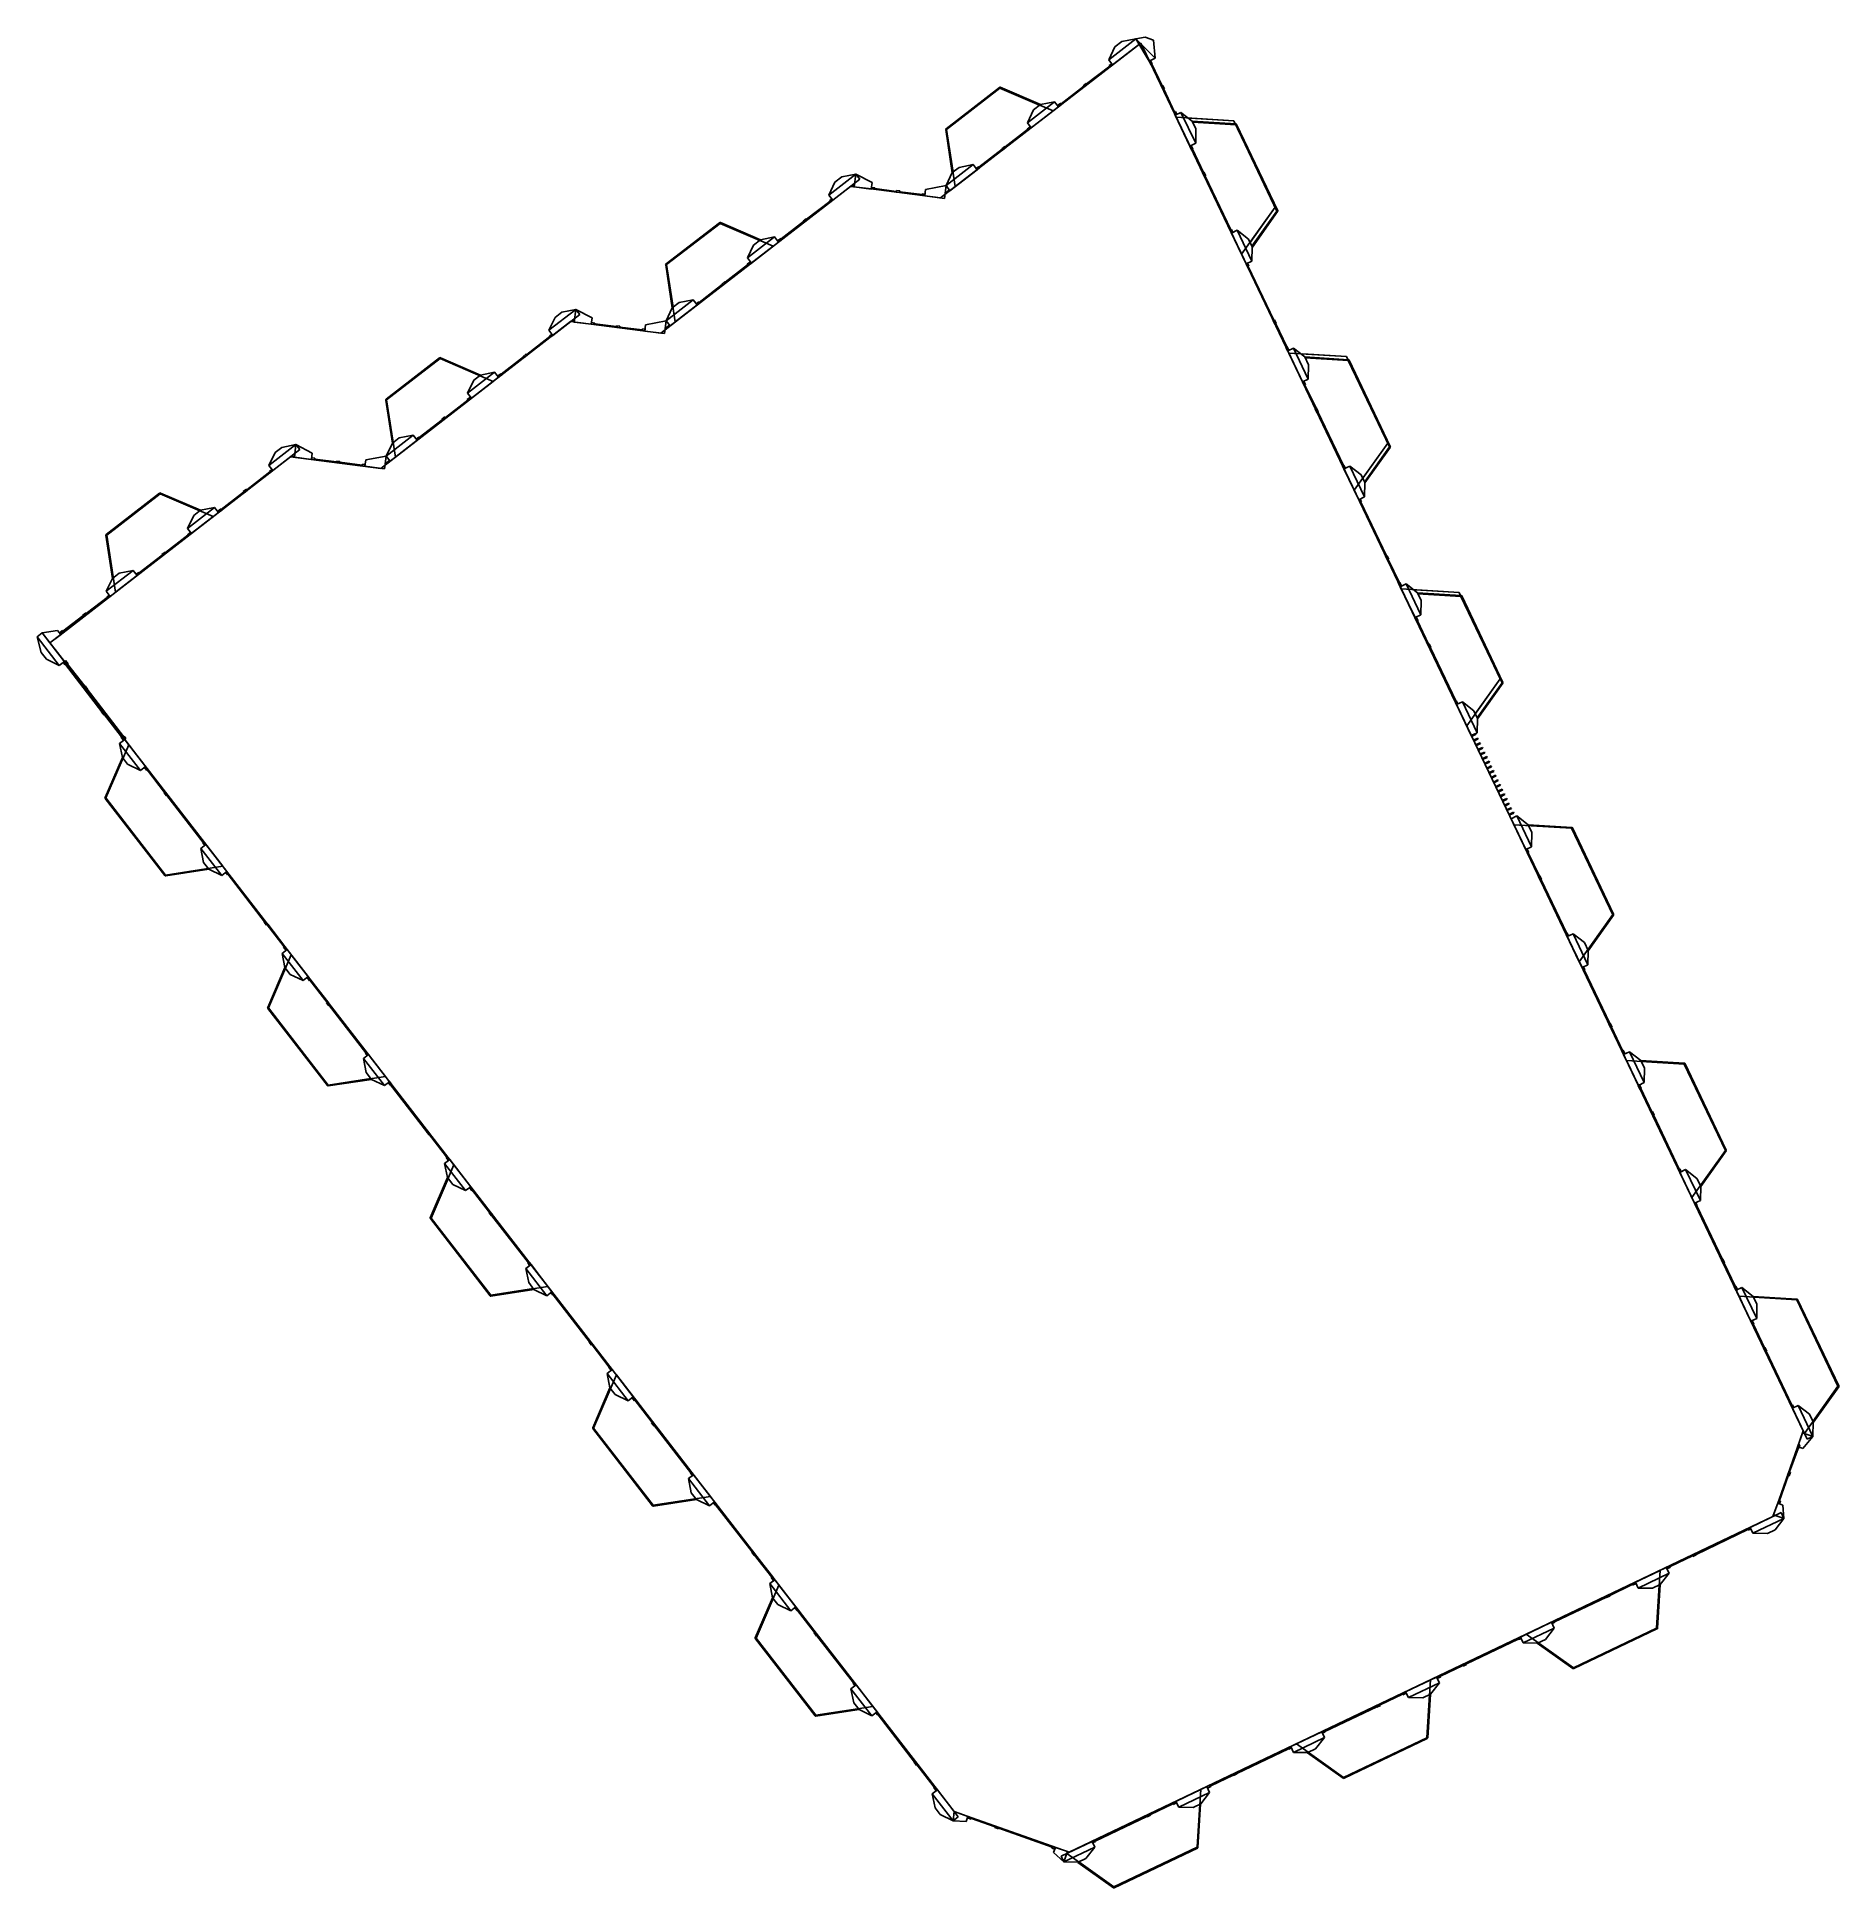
# Model space of a CAD drawing. Extents: x 155389 to 197444, y 12416 to 55629.
import ezdxf

# ---------------------------------------------------------------- set-up
doc = ezdxf.new("R2010")
doc.units = 0
doc.layers.get('0').update_dxf_attribs({"linetype": 'CONTINUOUS'})

msp = doc.modelspace()

# ---------------------------------------------------------------- linework, layer by layer
for p, q in [((176478.562277, 51873.915522), (181149.406632, 55486.773475)), ((180400.778885, 55097.047682), (181033.57669, 55586.503439)), ((180400.778885, 55097.047682), (181033.57669, 55586.503439)), ((180546.305107, 55399.243179), (180400.778885, 55097.047682)), ((180492.551839, 54978.398093), (181125.349644, 55467.85385)), ((180546.305107, 55399.243179), (180704.504558, 55521.607118)), ((180704.504558, 55521.607118), (181033.57669, 55586.503439)), ((181250.464822, 55629.275951), (181033.57669, 55586.503439)), ((181033.57669, 55586.503439), (181483.448634, 55133.82604)), ((181033.57669, 55586.503439), (181483.448634, 55133.82604)), ((181033.57669, 55586.503439), (181348.074436, 55069.220883)), ((181033.57669, 55586.503439), (181125.349644, 55467.85385)), ((181281.607255, 55209.759162), (181149.406632, 55486.773475)), ((181250.464822, 55629.275951), (181446.567787, 55559.441165)), ((181446.567787, 55559.441165), (181483.448634, 55133.82604)), ((179884.449798, 54533.62493), (180423.104096, 54950.269399)), ((180423.104096, 54950.269399), (179884.449798, 54533.62493)), ((180400.778885, 55097.047682), (180492.551839, 54978.398093)), ((180414.567078, 54961.274498), (180471.914188, 55005.749937)), ((180435.910512, 54933.760605), (180414.567078, 54961.274498)), ((180435.910512, 54933.760605), (180493.257621, 54978.236043)), ((180493.257621, 54978.236043), (180471.914188, 55005.749937)), ((181281.607255, 55209.759162), (196611.534411, 23087.299078)), ((181348.068822, 55069.598784), (181379.447303, 55084.696663)), ((181386.942023, 54988.950635), (181348.068972, 55069.598473)), ((181483.448634, 55133.82604), (181348.074436, 55069.220883)), ((181418.320504, 55004.048514), (181379.447303, 55084.696663)), ((181418.320504, 55004.048514), (181386.942023, 54988.950635)), ((181404.999779, 54997.639195), (181647.020774, 54490.508231)), ((181647.020774, 54490.508231), (181404.999779, 54997.639195)), ((176603.509125, 53487.846447), (177850.566631, 54452.456589)), ((177850.566631, 54452.456589), (177859.877195, 54459.658393)), ((177859.877195, 54459.658393), (177870.69336, 54455.014776)), ((177870.69336, 54455.014776), (178806.224946, 54053.370527)), ((179288.519405, 54072.677894), (179810.644417, 54476.537103)), ((179810.644417, 54476.537103), (179288.519405, 54072.677894)), ((179823.393149, 54460.007076), (179802.126817, 54487.580605)), ((179875.990985, 54544.59247), (179802.126818, 54487.580605)), ((179897.257316, 54517.018941), (179823.393462, 54460.007317)), ((179875.990985, 54544.59247), (179897.257316, 54517.018941)), ((181631.186203, 54482.889573), (181662.564683, 54497.987453)), ((181670.059403, 54402.241424), (181631.186367, 54482.889232)), ((181701.437884, 54417.339303), (181662.564683, 54497.987452)), ((177862.302831, 54437.018306), (176615.253816, 53472.397186)), ((177862.302831, 54437.018306), (176615.253816, 53472.397186)), ((177862.803323, 54436.636874), (176615.745816, 53472.026732)), ((178788.311425, 54039.472141), (177862.302831, 54437.018306)), ((179103.396714, 53904.202394), (177862.302831, 54437.018306)), ((178788.164921, 54039.358823), (177862.803323, 54436.636874)), ((178502.521101, 53628.785319), (179135.318906, 54118.241076)), ((178502.521101, 53628.785319), (179135.318906, 54118.241076)), ((178648.047323, 53930.980816), (178806.246775, 54053.344755)), ((178806.246775, 54053.344755), (179135.318906, 54118.241076)), ((179135.318906, 54118.241076), (179227.09186, 53999.591487)), ((179279.766518, 54084.051911), (179205.84273, 54027.11873)), ((179227.079496, 53999.522423), (179205.84273, 54027.11873)), ((179301.003284, 54056.455604), (179227.07978, 53999.522642)), ((179279.766518, 54084.051911), (179301.003284, 54056.455604)), ((181701.437884, 54417.339303), (181670.059403, 54402.241424)), ((181685.580769, 54409.70959), (181939.467136, 53877.715919)), ((181939.467136, 53877.715919), (181685.580769, 54409.70959)), ((176818.909697, 52137.171325), (179103.396714, 53904.202394)), ((178648.047323, 53930.980816), (178502.521101, 53628.785319)), ((178502.521101, 53628.785319), (178594.294055, 53510.13573)), ((178594.294055, 53510.13573), (179227.09186, 53999.591487)), ((181926.709467, 53871.535264), (181958.04725, 53886.71735)), ((181926.709467, 53871.535264), (181957.095461, 53808.881982)), ((182085.936473, 53870.075106), (181950.562274, 53805.469948)), ((181950.562274, 53805.469948), (182295.123114, 53083.474223)), ((181957.095461, 53808.881982), (181988.433244, 53824.064067)), ((181958.04725, 53886.71735), (181988.433244, 53824.064067)), ((181975.743643, 53755.259856), (183502.18776, 50556.735836)), ((183321.100558, 53672.104295), (181975.743643, 53755.259856)), ((182350.520986, 53663.931866), (182085.936473, 53870.075106)), ((182085.936473, 53870.075106), (182430.497312, 53148.07938)), ((182085.936473, 53870.075106), (182430.497312, 53148.07938)), ((183321.844873, 53672.05829), (182305.489943, 53734.87847)), ((182350.280733, 53664.166709), (183366.63511, 53601.337581)), ((182350.520986, 53663.931866), (182436.661196, 53483.432935)), ((183365.401103, 53581.375687), (182360.266404, 53643.511235)), ((184283.855997, 51654.881548), (183321.100558, 53672.104295)), ((184283.855997, 51654.881548), (183321.25653, 53671.777493)), ((183366.63511, 53601.337581), (183378.381706, 53600.611429)), ((183377.79336, 53600.330637), (184345.4442, 51572.804837)), ((183383.450834, 53589.990047), (183378.381706, 53600.611429)), ((184345.4442, 51572.804837), (183383.450834, 53589.990047)), ((176594.199998, 53480.645754), (176603.509125, 53487.846447)), ((176595.974448, 53469.011274), (176594.199998, 53480.645754)), ((176749.505671, 52462.357469), (176595.974448, 53469.011274)), ((176615.253816, 53472.397186), (176767.201327, 52476.186103)), ((176615.253816, 53472.397186), (176818.909697, 52137.171325)), ((176615.745816, 53472.026732), (176767.582845, 52476.4812)), ((177985.78192, 53065.021649), (178507.909032, 53468.882482)), ((178507.909032, 53468.882482), (177985.78192, 53065.021649)), ((178499.076602, 53480.268827), (178572.824128, 53537.431493)), ((178520.419531, 53452.754545), (178499.076602, 53480.268827)), ((178520.419531, 53452.754545), (178594.166773, 53509.916991)), ((178594.167057, 53509.917211), (178572.824128, 53537.431493)), ((182436.661196, 53483.432935), (182430.497312, 53148.07938)), ((184327.394468, 51564.190477), (183364.812758, 53581.094895)), ((184327.394468, 51564.190477), (183364.812758, 53581.094895)), ((183364.812758, 53581.094895), (184327.394468, 51564.190477)), ((183365.401103, 53581.375687), (184327.394468, 51564.190477)), ((177373.322063, 52591.289215), (177911.976416, 53007.933726)), ((177911.976416, 53007.933726), (177373.322063, 52591.289215)), ((177903.475189, 53018.893101), (177977.222715, 53076.055767)), ((177924.818118, 52991.378818), (177903.475189, 53018.893101)), ((177924.818118, 52991.378818), (177998.565331, 53048.541242)), ((177998.565644, 53048.541485), (177977.222715, 53076.055767)), ((182293.373477, 53082.746931), (182324.800946, 53097.742619)), ((182333.588028, 52998.551305), (182293.373632, 53082.746606)), ((182430.497312, 53148.07938), (182295.123114, 53083.474223)), ((182365.015496, 53013.546993), (182324.800946, 53097.742619)), ((182365.015496, 53013.546993), (182333.588028, 52998.551305)), ((182354.31585, 53008.441632), (182613.301165, 52465.763622)), ((182613.301165, 52465.763622), (182354.31585, 53008.441632)), ((173866.967957, 51939.623035), (174499.765762, 52429.078792)), ((173866.967957, 51939.623035), (174499.765762, 52429.078792)), ((173958.740912, 51820.973446), (174591.538717, 52310.429203)), ((174012.49418, 52241.818532), (174170.693631, 52364.182471)), ((174170.693631, 52364.182471), (174499.765762, 52429.078792)), ((174499.765762, 52429.078792), (174461.708226, 52131.439333)), ((174499.765762, 52429.078792), (174877.864119, 52229.512185)), ((174499.765762, 52429.078792), (174591.538717, 52310.429203)), ((176604.263317, 52160.522956), (177237.061122, 52649.978713)), ((176604.263317, 52160.522956), (177237.061122, 52649.978713)), ((176749.789539, 52462.718453), (176604.263317, 52160.522956)), ((176696.036271, 52041.873367), (177328.834076, 52531.329124)), ((176749.789539, 52462.718453), (176907.988991, 52585.082392)), ((176907.988991, 52585.082392), (177237.061122, 52649.978713)), ((177237.061122, 52649.978713), (177328.834076, 52531.329124)), ((177364.797681, 52602.342187), (177307.335722, 52558.015232)), ((177328.60155, 52530.441313), (177307.335722, 52558.015232)), ((177386.063509, 52574.768267), (177328.60155, 52530.441313)), ((177364.797681, 52602.342187), (177386.063509, 52574.768267)), ((182592.896012, 52456.027411), (182624.323481, 52471.023098)), ((182633.110563, 52371.831784), (182592.896182, 52456.027054)), ((182664.538031, 52386.827472), (182624.323481, 52471.023098)), ((182664.538031, 52386.827472), (182633.110563, 52371.831785)), ((182653.488456, 52381.555143), (183251.95922, 51127.519082)), ((183251.95922, 51127.519082), (182653.488456, 52381.555143)), ((169944.767594, 48716.440881), (174374.320469, 52142.667235)), ((174012.49418, 52241.818532), (173866.967957, 51939.623035)), ((173866.967957, 51939.623035), (173958.740912, 51820.973446)), ((174795.165662, 52088.917298), (174374.320469, 52142.667235)), ((174396.972793, 52159.936564), (174464.253272, 52151.343567)), ((174464.253272, 52151.343567), (174396.972793, 52159.936564)), ((174461.708226, 52131.439333), (174858.830507, 52080.66147)), ((174795.165662, 52088.917298), (176478.562277, 51873.915522)), ((174877.863251, 52229.512296), (174858.830507, 52080.66147)), ((174859.269918, 52083.477603), (174863.509679, 52118.03987)), ((174939.133202, 52073.477004), (174859.270225, 52083.477565)), ((174943.372964, 52108.039271), (174863.509679, 52118.039871)), ((174943.372964, 52108.039271), (174939.133202, 52073.477004)), ((174941.212439, 52090.426807), (175442.320422, 52026.425784)), ((175442.320422, 52026.425784), (174941.212439, 52090.426807)), ((175440.427055, 52010.992725), (175444.666816, 52045.554992)), ((175520.29034, 52000.992126), (175440.427394, 52010.992683)), ((175524.530101, 52035.554394), (175444.666817, 52045.554993)), ((175524.530101, 52035.554393), (175520.29034, 52000.992126)), ((175522.159429, 52016.228823), (176047.836948, 51949.089803)), ((176047.836948, 51949.089803), (175522.159429, 52016.228823)), ((176046.250934, 51935.897209), (176050.407255, 51970.469825)), ((176046.250934, 51935.897209), (176108.387064, 51928.285739)), ((176050.407255, 51970.469825), (176112.543384, 51962.858355)), ((176126.480446, 52069.859413), (176107.514848, 51921.533757)), ((176107.514853, 51921.533796), (176566.204914, 51862.883608)), ((176108.387064, 51928.285739), (176112.543384, 51962.858355)), ((176126.480568, 52069.859398), (176604.264118, 52160.522853)), ((176604.262459, 52160.523065), (176566.204914, 51862.883608)), ((176580.978346, 51978.418161), (176683.675784, 52057.853747)), ((176683.675784, 52057.853747), (176580.978346, 51978.418161)), ((176604.263317, 52160.522956), (176696.036271, 52041.873367)), ((173350.667121, 51376.163654), (173889.32121, 51792.808604)), ((173889.32121, 51792.808604), (173350.667121, 51376.163654)), ((173880.756151, 51803.849851), (173938.103261, 51848.32529)), ((173902.099584, 51776.335957), (173880.756151, 51803.849851)), ((173902.099584, 51776.335957), (173959.446694, 51820.811396)), ((173959.446694, 51820.811396), (173938.103261, 51848.32529)), ((183502.18776, 50556.735836), (184283.855997, 51654.881548)), ((183700.835141, 50835.810461), (184283.855997, 51654.881548)), ((183744.215032, 50744.911869), (184327.394468, 51564.190477)), ((184343.688113, 51552.592324), (183753.281344, 50723.160411)), ((184350.514111, 51562.181815), (184343.688113, 51552.592324)), ((184345.4442, 51572.804837), (184350.514111, 51562.181815)), ((170069.698197, 50330.4218), (171316.755704, 51295.031941)), ((171328.519699, 51279.53614), (170081.470685, 50314.91502)), ((171328.519699, 51279.53614), (170081.470685, 50314.91502)), ((171328.992395, 51279.212226), (170081.934889, 50314.602085)), ((171316.755704, 51295.031941), (171326.066268, 51302.233746)), ((171326.066268, 51302.233746), (171336.882432, 51297.590129)), ((172254.462597, 50882.018179), (171328.519699, 51279.53614)), ((172569.597293, 50746.72722), (171328.519699, 51279.53614)), ((172254.353994, 50881.934176), (171328.992395, 51279.212226)), ((171336.882432, 51297.590129), (172272.414018, 50895.94588)), ((172754.737031, 50915.216142), (173276.861783, 51319.075772)), ((173276.861783, 51319.075772), (172754.737031, 50915.216142)), ((173342.180057, 51387.167823), (173268.31589, 51330.155957)), ((173289.582221, 51302.582428), (173268.31589, 51330.155957)), ((173363.446389, 51359.594294), (173289.582534, 51302.58267)), ((173342.180057, 51387.167823), (173363.446389, 51359.594294)), ((183233.281538, 51118.542712), (183264.666908, 51133.626312)), ((183233.281538, 51118.542712), (183264.711037, 51053.129798)), ((183264.666908, 51133.626312), (183296.096407, 51068.213398)), ((183264.711037, 51053.129798), (183296.096407, 51068.213398)), ((183400.12668, 51117.648129), (183264.752482, 51053.042972)), ((183264.752482, 51053.042972), (183609.313321, 50331.047246)), ((183400.12668, 51117.648129), (183744.68752, 50395.652404)), ((183664.714957, 50911.497005), (183400.130443, 51117.640245)), ((183400.130443, 51117.640245), (183744.691283, 50395.644519)), ((170285.124264, 48979.704246), (172569.597293, 50746.72722)), ((171968.710173, 50471.360672), (172601.507978, 50960.816429)), ((171968.710173, 50471.360672), (172601.507978, 50960.816429)), ((172114.236396, 50773.556169), (171968.710173, 50471.360672)), ((172060.483128, 50352.711083), (172693.280933, 50842.16684)), ((172114.236396, 50773.556169), (172272.435847, 50895.920108)), ((172272.435847, 50895.920108), (172601.507978, 50960.816429)), ((172601.507978, 50960.816429), (172693.280933, 50842.16684)), ((172745.955591, 50926.627264), (172672.031802, 50869.694083)), ((172693.268568, 50842.097775), (172672.031802, 50869.694083)), ((172767.192357, 50899.030956), (172693.268853, 50842.097995)), ((172745.955591, 50926.627264), (172767.192357, 50899.030956)), ((183664.714957, 50911.497005), (183750.855167, 50730.998073)), ((183750.855167, 50730.998073), (183744.691283, 50395.644519)), ((170060.389071, 50323.221107), (170069.698197, 50330.4218)), ((170062.16352, 50311.586626), (170060.389071, 50323.221107)), ((170215.694743, 49304.932821), (170062.16352, 50311.586626)), ((170081.470685, 50314.91502), (170233.407415, 49318.774617)), ((170081.470685, 50314.91502), (170285.124264, 48979.704246)), ((170081.934889, 50314.602085), (170233.771918, 49319.056553)), ((171452.000443, 49907.559036), (171974.127253, 50311.420258)), ((171974.127253, 50311.420258), (171452.000443, 49907.559036)), ((171965.265675, 50322.84418), (172039.013201, 50380.006846)), ((171986.608604, 50295.329898), (171965.265675, 50322.84418)), ((171968.710173, 50471.360672), (172060.483128, 50352.711083)), ((171986.608604, 50295.329897), (172060.355846, 50352.492344)), ((172060.35613, 50352.492564), (172039.013201, 50380.006846)), ((183609.309761, 50331.05469), (183640.777098, 50345.966533)), ((183640.393525, 50265.476779), (183609.309761, 50331.05469)), ((183744.68752, 50395.652404), (183609.313321, 50331.047246)), ((183671.860862, 50280.388622), (183640.393525, 50265.476779)), ((183671.860862, 50280.388622), (183640.777098, 50345.966533)), ((183659.121229, 50274.351524), (184257.591991, 49020.315467)), ((184257.591991, 49020.315467), (183659.121229, 50274.351524)), ((170839.540832, 49433.826062), (171378.194981, 49850.471058)), ((171378.194981, 49850.471058), (170839.540832, 49433.826062)), ((171369.664261, 49861.468453), (171443.411787, 49918.63112)), ((171391.00719, 49833.954171), (171369.664261, 49861.468454)), ((171391.00719, 49833.954171), (171464.754404, 49891.116595)), ((171464.754716, 49891.116837), (171443.411787, 49918.63112)), ((167333.15703, 48782.198387), (167965.954835, 49271.654144)), ((167333.15703, 48782.198387), (167965.954835, 49271.654144)), ((167636.882704, 49206.757824), (167965.954835, 49271.654144)), ((167965.955503, 49271.654059), (167927.897967, 48974.0146)), ((167965.954835, 49271.654144), (168057.727789, 49153.004556)), ((167965.955503, 49271.654059), (168344.053859, 49072.087452)), ((170070.452389, 49003.098308), (170703.250194, 49492.554065)), ((170070.452389, 49003.098308), (170703.250194, 49492.554065)), ((170215.978612, 49305.293806), (170070.452389, 49003.098308)), ((170162.225344, 48884.44872), (170795.023149, 49373.904477)), ((170215.978612, 49305.293806), (170374.178063, 49427.657745)), ((170374.178063, 49427.657745), (170703.250194, 49492.554065)), ((170703.250194, 49492.554065), (170795.023149, 49373.904477)), ((170830.986754, 49444.917539), (170773.524794, 49400.590585)), ((170794.790623, 49373.016665), (170773.524794, 49400.590585)), ((170852.252582, 49417.34362), (170794.790623, 49373.016665)), ((170830.986754, 49444.917539), (170852.252582, 49417.34362)), ((163410.98978, 45558.964091), (167840.548497, 48985.189698)), ((167478.683252, 49084.393885), (167333.15703, 48782.198387)), ((167424.929984, 48663.548799), (168057.727789, 49153.004556)), ((167478.683252, 49084.393885), (167636.882704, 49206.757824)), ((168261.394002, 48931.439719), (167840.548497, 48985.189698)), ((167863.108697, 49002.470793), (167930.436985, 48993.871689)), ((167930.436985, 48993.871689), (167863.108697, 49002.470793)), ((167927.897967, 48974.0146), (168325.020248, 48923.236738)), ((168261.394002, 48931.439719), (169944.767594, 48716.440881)), ((168344.052992, 49072.087563), (168325.020248, 48923.236738)), ((168325.45899, 48926.052956), (168329.698751, 48960.615223)), ((168405.322275, 48916.052357), (168325.459298, 48926.052918)), ((168409.562036, 48950.614624), (168329.698751, 48960.615223)), ((168409.562036, 48950.614623), (168405.322275, 48916.052356)), ((168407.395724, 48932.954983), (168908.503708, 48868.953959)), ((168908.503708, 48868.953959), (168407.395724, 48932.954983)), ((168906.616128, 48853.568078), (168910.855889, 48888.130345)), ((168986.479413, 48843.567479), (168906.616466, 48853.568036)), ((168990.719174, 48878.129746), (168910.855889, 48888.130346)), ((168990.719174, 48878.129746), (168986.479413, 48843.567478)), ((168988.342715, 48858.756998), (169514.020347, 48791.617962)), ((169514.020347, 48791.617962), (168988.342715, 48858.756998)), ((169592.670187, 48912.434681), (169573.704589, 48764.109024)), ((169592.670309, 48912.434665), (170070.453859, 49003.098121)), ((170070.4522, 49003.098333), (170032.394655, 48705.458875)), ((170047.159314, 48820.924825), (170149.895006, 48900.390122)), ((170149.895006, 48900.390122), (170047.159314, 48820.924825)), ((170070.452389, 49003.098308), (170162.225344, 48884.44872)), ((184237.210504, 49010.587067), (184268.635978, 49025.586934)), ((184237.210504, 49010.587066), (184277.370243, 48926.36572)), ((184268.635978, 49025.586934), (184308.795887, 48941.365231)), ((184277.370413, 48926.365364), (184308.795887, 48941.365231)), ((184297.779342, 48936.106863), (184556.764597, 48393.428978)), ((184556.764597, 48393.428978), (184297.779342, 48936.106863)), ((166816.895719, 48218.68776), (167355.550261, 48635.33242)), ((167355.550261, 48635.33242), (166816.895719, 48218.68776)), ((167333.15703, 48782.198387), (167424.929984, 48663.548799)), ((167346.945224, 48646.425204), (167404.292334, 48690.900643)), ((167368.288657, 48618.91131), (167346.945224, 48646.425204)), ((167368.288657, 48618.91131), (167425.635767, 48663.386749)), ((167425.635767, 48663.386749), (167404.292334, 48690.900643)), ((169512.440007, 48778.472562), (169516.596327, 48813.045178)), ((169512.440007, 48778.472562), (169574.576136, 48770.861091)), ((169516.596327, 48813.045178), (169578.732457, 48805.433708)), ((169573.704594, 48764.109064), (170032.394655, 48705.458875)), ((169574.576136, 48770.861091), (169578.732457, 48805.433708)), ((163535.88727, 47172.997152), (164782.944777, 48137.607294)), ((164794.736568, 48122.053973), (163547.687553, 47157.432853)), ((164794.736568, 48122.053973), (163547.687553, 47157.432853)), ((164795.181468, 48121.787579), (163548.123961, 47157.177437)), ((164782.944777, 48137.607294), (164792.255341, 48144.809099)), ((164792.255341, 48144.809099), (164803.071505, 48140.165482)), ((165720.61377, 47724.564216), (164794.736568, 48122.053973)), ((166035.815706, 47589.244391), (164794.736568, 48122.053973)), ((165720.543066, 47724.509529), (164795.181468, 48121.787579)), ((164803.071505, 48140.165482), (165738.603091, 47738.521233)), ((166220.965232, 47757.740649), (166743.090339, 48161.599933)), ((166743.090339, 48161.599933), (166220.965232, 47757.740649)), ((166808.36913, 48229.743176), (166734.504963, 48172.73131)), ((166755.771294, 48145.157781), (166734.504963, 48172.73131)), ((166829.635461, 48202.169647), (166755.771607, 48145.158023)), ((166808.36913, 48229.743176), (166829.635461, 48202.169647)), ((184536.031381, 48383.532691), (184567.456855, 48398.532559)), ((184536.031381, 48383.532691), (184576.191135, 48299.311313)), ((184567.456855, 48398.532558), (184607.616764, 48314.310856)), ((184576.19129, 48299.310988), (184607.616764, 48314.310856)), ((184713.749674, 48365.071289), (184578.375475, 48300.466132)), ((184578.375475, 48300.466132), (184922.936315, 47578.470406)), ((184602.731879, 48250.646304), (186037.797332, 45243.597917)), ((185949.55254, 48167.40027), (184602.731879, 48250.646304)), ((184713.749674, 48365.071289), (185058.310513, 47643.075563)), ((184978.336163, 48158.92391), (184713.751649, 48365.06715)), ((184713.751649, 48365.06715), (185058.312489, 47643.071424)), ((185950.296855, 48167.354264), (184933.941924, 48230.174445)), ((184978.095909, 48159.158753), (185994.450286, 48096.329625)), ((184978.336163, 48158.92391), (185064.476373, 47978.424979)), ((185993.216279, 48076.367731), (184988.08158, 48138.503279)), ((185064.476373, 47978.424979), (185058.312489, 47643.071424)), ((186912.307978, 46150.177523), (185949.55254, 48167.40027)), ((186912.307978, 46150.177523), (185949.708512, 48167.073467)), ((186955.209645, 46059.182521), (185992.627934, 48076.086939)), ((186955.209645, 46059.182521), (185992.627934, 48076.086939)), ((185992.627934, 48076.086939), (186955.209645, 46059.182521)), ((185993.216279, 48076.367731), (186955.209645, 46059.182521)), ((185994.450286, 48096.329625), (186006.196882, 48095.603473)), ((186005.608537, 48095.322681), (186973.259376, 46067.796881)), ((186011.266011, 48084.982091), (186006.196882, 48095.603473)), ((186973.259376, 46067.796881), (186011.266011, 48084.982091)), ((163751.341016, 45822.222847), (166035.815706, 47589.244391)), ((165434.899246, 47313.936024), (166067.697051, 47803.391781)), ((165434.899246, 47313.936024), (166067.697051, 47803.391781)), ((165580.425468, 47616.131522), (165434.899246, 47313.936024)), ((165526.6722, 47195.286436), (166159.470005, 47684.742193)), ((165580.425468, 47616.131522), (165738.62492, 47738.495461)), ((165738.62492, 47738.495461), (166067.697051, 47803.391781)), ((166067.697051, 47803.391781), (166159.470005, 47684.742193)), ((166212.144663, 47769.202616), (166138.220875, 47712.269435)), ((166159.457641, 47684.673128), (166138.220875, 47712.269435)), ((166233.38143, 47741.606309), (166159.457926, 47684.673347)), ((166212.144663, 47769.202617), (166233.381429, 47741.606309)), ((184920.668407, 47577.490695), (184952.095876, 47592.486383)), ((184960.882957, 47493.295069), (184920.668562, 47577.490371)), ((185058.310513, 47643.075563), (184922.936315, 47578.470406)), ((184992.310426, 47508.290757), (184952.095875, 47592.486383)), ((163526.578144, 47165.79646), (163535.88727, 47172.997152)), ((163528.352593, 47154.161979), (163526.578144, 47165.79646)), ((163681.883816, 46147.508174), (163528.352593, 47154.161979)), ((163547.687553, 47157.432853), (163699.613503, 46161.363131)), ((163547.687553, 47157.432853), (163751.341016, 45822.222847)), ((163548.123961, 47157.177437), (163699.96099, 46161.631905)), ((164918.228089, 46750.084662), (165440.3552, 47153.945496)), ((165440.3552, 47153.945496), (164918.228089, 46750.084662)), ((165431.454747, 47165.419533), (165505.202274, 47222.582199)), ((165452.797676, 47137.90525), (165431.454747, 47165.419533)), ((165434.899246, 47313.936024), (165526.6722, 47195.286436)), ((165452.797677, 47137.90525), (165526.544919, 47195.067696)), ((165526.545203, 47195.067917), (165505.202273, 47222.582199)), ((184992.310426, 47508.290757), (184960.882957, 47493.295069)), ((184981.618784, 47503.189216), (185240.604099, 46960.511206)), ((185240.604099, 46960.511206), (184981.618784, 47503.189216)), ((164305.767987, 46276.352036), (164844.422584, 46692.996739)), ((164844.422584, 46692.996739), (164305.767987, 46276.352036)), ((164835.853334, 46704.043806), (164909.60086, 46761.206472)), ((164857.196263, 46676.529524), (164835.853334, 46704.043806)), ((164857.196263, 46676.529524), (164930.943477, 46733.691948)), ((164930.943789, 46733.69219), (164909.60086, 46761.206473)), ((185220.190942, 46950.771175), (185251.61841, 46965.766863)), ((185260.405492, 46866.575549), (185220.191112, 46950.770818)), ((185291.832961, 46881.571237), (185251.61841, 46965.766863)), ((185291.832961, 46881.571237), (185260.405492, 46866.575549)), ((185280.79139, 46876.302726), (185879.262144, 45622.266689)), ((185879.262144, 45622.266689), (185280.79139, 46876.302726)), ((163536.641462, 45845.673661), (164169.439267, 46335.129418)), ((163536.641462, 45845.673661), (164169.439267, 46335.129418)), ((163682.167685, 46147.869159), (163840.367136, 46270.233098)), ((163840.367136, 46270.233098), (164169.439267, 46335.129418)), ((164169.439267, 46335.129418), (164261.212221, 46216.47983)), ((164297.175826, 46287.492892), (164239.713867, 46243.165937)), ((164260.979695, 46215.592018), (164239.713867, 46243.165937)), ((164318.441655, 46259.918973), (164260.979695, 46215.592018)), ((164297.175826, 46287.492892), (164318.441655, 46259.918973)), ((155928.226731, 41667.462999), (161306.762247, 45827.713981)), ((160799.346102, 45624.77374), (161432.143907, 46114.229497)), ((160799.346102, 45624.77374), (161432.143907, 46114.229497)), ((160944.872325, 45926.969237), (160799.346102, 45624.77374)), ((160891.119057, 45506.124152), (161523.916862, 45995.579909)), ((160944.872325, 45926.969237), (161103.071776, 46049.333177)), ((161103.071776, 46049.333177), (161432.143907, 46114.229497)), ((161727.607753, 45773.964003), (161306.762247, 45827.713981)), ((161329.244599, 45845.005019), (161396.619361, 45836.39998)), ((161396.619361, 45836.39998), (161329.244599, 45845.005019)), ((161432.143907, 46114.229497), (161394.086371, 45816.590039)), ((161394.086371, 45816.590039), (161791.208652, 45765.812176)), ((161432.143907, 46114.229497), (161810.242264, 45914.662891)), ((161432.143907, 46114.229497), (161523.916862, 45995.579909)), ((161810.241396, 45914.663002), (161791.208652, 45765.812176)), ((163058.858713, 45755.010103), (163536.642263, 45845.673559)), ((163536.640605, 45845.673771), (163498.583059, 45548.034314)), ((163682.167685, 46147.869159), (163536.641462, 45845.673661)), ((163536.641462, 45845.673661), (163628.414416, 45727.024073)), ((163628.414416, 45727.024073), (164261.212221, 46216.47983)), ((186129.789333, 45050.837094), (186912.307978, 46150.177523)), ((186328.436704, 45329.911704), (186912.307978, 46150.177523)), ((186371.647833, 45239.366735), (186955.209645, 46059.182521)), ((186971.503289, 46047.584368), (186381.09652, 45218.152455)), ((186978.329287, 46057.173859), (186971.503289, 46047.584368)), ((186973.259376, 46067.796881), (186978.329287, 46057.173859)), ((160283.11868, 45061.219173), (160821.773346, 45477.863927)), ((160821.773346, 45477.863927), (160283.11868, 45061.219173)), ((160799.346102, 45624.77374), (160891.119057, 45506.124152)), ((160813.134296, 45489.000557), (160870.481406, 45533.475995)), ((160834.477729, 45461.486663), (160813.134296, 45489.000557)), ((160834.477729, 45461.486663), (160891.824839, 45505.962102)), ((160891.824839, 45505.962102), (160870.481406, 45533.475995)), ((161727.607753, 45773.964003), (163410.98978, 45558.964091)), ((161791.647394, 45768.628394), (161795.887156, 45803.190661)), ((161871.510679, 45758.627795), (161791.647702, 45768.628356)), ((161875.750441, 45793.190062), (161795.887156, 45803.190662)), ((161875.750441, 45793.190062), (161871.510679, 45758.627795)), ((161873.578341, 45775.483244), (162374.686326, 45711.48222)), ((162374.686326, 45711.48222), (161873.578341, 45775.483244)), ((162372.804532, 45696.143516), (162377.044293, 45730.705783)), ((162452.667817, 45686.142917), (162372.804871, 45696.143474)), ((162456.907578, 45720.705185), (162377.044293, 45730.705784)), ((162456.907578, 45720.705184), (162452.667817, 45686.142917)), ((162454.525332, 45701.28526), (162980.203078, 45634.14621)), ((162980.203078, 45634.14621), (162454.525332, 45701.28526)), ((162978.628411, 45621.048), (162982.784732, 45655.620616)), ((162978.628411, 45621.048), (163040.764541, 45613.43653)), ((162982.784732, 45655.620616), (163044.920861, 45648.009146)), ((163058.858591, 45755.010119), (163039.892993, 45606.684462)), ((163039.892998, 45606.684502), (163498.583059, 45548.034314)), ((163040.764541, 45613.43653), (163044.920861, 45648.009146)), ((163513.33658, 45663.413151), (163616.121834, 45742.916662)), ((163616.121834, 45742.916662), (163513.33658, 45663.413151)), ((185860.576468, 45613.286477), (185891.961838, 45628.370077)), ((185860.576468, 45613.286477), (185892.005967, 45547.873563)), ((185891.961838, 45628.370077), (185923.391337, 45562.957163)), ((186027.379578, 45612.479969), (185892.005379, 45547.874811)), ((185892.005379, 45547.874811), (186236.566219, 44825.879086)), ((185892.005967, 45547.873563), (185923.391337, 45562.957163)), ((186291.960449, 45406.344361), (186027.375935, 45612.487601)), ((186027.375935, 45612.487601), (186371.936775, 44890.491875)), ((186027.379578, 45612.479969), (186371.940417, 44890.484243)), ((186291.960449, 45406.344361), (186378.100659, 45225.84543)), ((157002.076343, 44015.572505), (158249.133849, 44980.182647)), ((158260.953437, 44964.571807), (157013.904422, 43999.950687)), ((158260.953437, 44964.571807), (157013.904422, 43999.950687)), ((158261.37054, 44964.362932), (157014.313034, 43999.75279)), ((158249.133849, 44980.182647), (158258.444413, 44987.384452)), ((158258.444413, 44987.384452), (158269.260578, 44982.740835)), ((159186.764942, 44567.110254), (158260.953437, 44964.571807)), ((159502.0252, 44431.765391), (158260.953437, 44964.571807)), ((159186.732139, 44567.084881), (158261.37054, 44964.362932)), ((158269.260578, 44982.740835), (159204.792164, 44581.096585)), ((159687.188145, 44600.272027), (160209.3133, 45004.131347)), ((160209.3133, 45004.131347), (159687.188145, 44600.272027)), ((160274.558202, 45072.318528), (160200.694035, 45015.306663)), ((160221.960367, 44987.733134), (160200.694035, 45015.306663)), ((160295.824534, 45044.744999), (160221.96068, 44987.733375)), ((160274.558202, 45072.318529), (160295.824534, 45044.744999)), ((186037.797332, 45243.597917), (186129.789333, 45050.837094)), ((186378.100659, 45225.84543), (186371.936775, 44890.491875)), ((158901.088319, 44156.511377), (159533.886124, 44645.967134)), ((158901.088319, 44156.511377), (159533.886124, 44645.967134)), ((158992.861273, 44037.861789), (159625.659078, 44527.317546)), ((159046.614541, 44458.706874), (159204.813992, 44581.070814)), ((159204.813992, 44581.070814), (159533.886124, 44645.967134)), ((159533.886124, 44645.967134), (159625.659078, 44527.317546)), ((159678.333736, 44611.777969), (159604.409947, 44554.844788)), ((159625.646713, 44527.248481), (159604.409947, 44554.844788)), ((159699.570502, 44584.181662), (159625.646998, 44527.2487)), ((159678.333736, 44611.777969), (159699.570502, 44584.181662)), ((186371.940417, 44890.484243), (186236.566219, 44825.879086)), ((186236.568035, 44825.875263), (186268.035373, 44840.787106)), ((186267.651799, 44760.297352), (186236.568035, 44825.875263)), ((186299.119137, 44775.209195), (186267.651799, 44760.297352)), ((186299.119137, 44775.209195), (186268.035373, 44840.787106)), ((186286.387518, 44769.175895), (186884.85827, 43515.13986)), ((186884.85827, 43515.13986), (186286.387518, 44769.175895)), ((157217.556673, 42664.748624), (159502.0252, 44431.765391)), ((159046.614541, 44458.706874), (158901.088319, 44156.511377)), ((158901.088319, 44156.511377), (158992.861273, 44037.861789)), ((156992.767216, 44008.371813), (157002.076343, 44015.572505)), ((156994.541665, 43996.737332), (156992.767216, 44008.371813)), ((157148.072888, 42990.083527), (156994.541665, 43996.737332)), ((157013.904422, 43999.950687), (157165.819591, 43003.951645)), ((157013.904422, 43999.950687), (157217.556673, 42664.748624)), ((157014.313034, 43999.75279), (157166.150063, 43004.207258)), ((158384.451168, 43592.616175), (158906.57828, 43996.477008)), ((158906.57828, 43996.477008), (158384.451168, 43592.616175)), ((158897.64382, 44007.994885), (158971.391346, 44065.157552)), ((158918.986749, 43980.480603), (158897.64382, 44007.994886)), ((158918.986749, 43980.480603), (158992.733991, 44037.643049)), ((158992.734275, 44037.643269), (158971.391346, 44065.157552)), ((157771.990942, 43118.883456), (158310.645663, 43535.528252)), ((158310.645663, 43535.528252), (157771.990942, 43118.883456)), ((158302.042406, 43546.619159), (158375.789932, 43603.781825)), ((158323.385335, 43519.104877), (158302.042406, 43546.619159)), ((158323.385335, 43519.104877), (158397.132549, 43576.267301)), ((158397.132862, 43576.267543), (158375.789932, 43603.781825)), ((186864.468778, 43505.407639), (186895.894252, 43520.407506)), ((186864.468778, 43505.407639), (186904.628517, 43421.186293)), ((186895.894252, 43520.407506), (186936.054161, 43436.185804)), ((186904.628687, 43421.185936), (186936.054161, 43436.185804)), ((186925.045621, 43430.931256), (187184.030876, 42888.253371)), ((187184.030876, 42888.253371), (186925.045621, 43430.931256)), ((157002.830535, 42688.249014), (157635.62834, 43177.704771)), ((157002.830535, 42688.249014), (157635.62834, 43177.704771)), ((157148.356757, 42990.444511), (157002.830535, 42688.249014)), ((157094.603489, 42569.599426), (157727.401294, 43059.055183)), ((157148.356757, 42990.444511), (157306.556208, 43112.808451)), ((157306.556208, 43112.808451), (157635.62834, 43177.704771)), ((157635.62834, 43177.704771), (157727.401294, 43059.055183)), ((157763.364899, 43130.068245), (157705.90294, 43085.74129)), ((157727.168768, 43058.167371), (157705.90294, 43085.74129)), ((157784.630727, 43102.494326), (157727.168768, 43058.167371)), ((157763.364899, 43130.068245), (157784.630727, 43102.494326)), ((187163.289655, 42878.353264), (187194.715129, 42893.353131)), ((187163.289655, 42878.353264), (187203.449409, 42794.131885)), ((187194.715129, 42893.353131), (187234.875038, 42809.131428)), ((187203.449564, 42794.131561), (187234.875038, 42809.131428)), ((187341.027827, 42859.850206), (187205.653629, 42795.245049)), ((187205.653629, 42795.245049), (187550.214468, 42073.249323)), ((187605.594437, 42653.744483), (187341.009924, 42859.887722)), ((187341.009924, 42859.887722), (187685.570763, 42137.891997)), ((187341.027827, 42859.850206), (187685.588667, 42137.854481)), ((157022.21531, 42544.785812), (156532.241979, 42174.262258)), ((157028.254639, 42536.81546), (156538.281305, 42166.291912)), ((156539.080026, 42165.237461), (157025.042244, 42541.125059)), ((157025.042244, 42541.125059), (156539.080026, 42165.237461)), ((157002.830535, 42688.249014), (157094.603489, 42569.599426)), ((157015.220584, 42554.012007), (157072.945515, 42597.995959)), ((157036.328212, 42526.3168), (157015.220584, 42554.012007)), ((157022.21531, 42544.785811), (157028.254639, 42536.81546)), ((157036.328212, 42526.3168), (157094.053143, 42570.300752)), ((157094.053143, 42570.300752), (157072.945515, 42597.995959)), ((187230.116155, 42745.202888), (188665.073804, 39738.380394)), ((188576.26874, 42661.998147), (187230.116155, 42745.202888)), ((188577.013055, 42661.952142), (187560.658125, 42724.772322)), ((187605.341401, 42654.006109), (188621.695778, 42591.176981)), ((187605.594437, 42653.744483), (187691.734647, 42473.245551)), ((188620.461771, 42571.215087), (187615.327072, 42633.350636)), ((187691.734647, 42473.245551), (187685.570763, 42137.891997)), ((189539.024178, 40644.7754), (188576.26874, 42661.998147)), ((189539.024178, 40644.7754), (188576.424712, 42661.671345)), ((189582.455137, 40554.029877), (188619.873426, 42570.934295)), ((189582.455137, 40554.029877), (188619.873426, 42570.934295)), ((188619.873426, 42570.934295), (189582.455137, 40554.029877)), ((188620.461771, 42571.215087), (189582.455137, 40554.029877)), ((188621.695778, 42591.176981), (188633.442374, 42590.450829)), ((188632.854029, 42590.170037), (189600.504868, 40562.644237)), ((188638.511503, 42579.829447), (188633.442374, 42590.450829)), ((189600.504868, 40562.644237), (188638.511503, 42579.829447)), ((156459.921168, 42114.594375), (155994.455741, 41759.99486)), ((156472.046036, 42098.688786), (156006.580609, 41744.089271)), ((156526.202488, 42182.232478), (156451.854015, 42125.853647)), ((156472.884035, 42098.099465), (156451.854015, 42125.853647)), ((156472.114063, 42098.59949), (156459.989195, 42114.505079)), ((156547.232508, 42154.478296), (156472.88435, 42098.099704)), ((156526.202488, 42182.232478), (156547.232508, 42154.478296)), ((156538.281305, 42166.291912), (156532.241979, 42174.262258)), ((187547.926681, 42072.311268), (187579.35415, 42087.306956)), ((187588.141231, 41988.115642), (187547.926836, 42072.310944)), ((187685.588667, 42137.854481), (187550.214468, 42073.249323)), ((187619.5687, 42003.11133), (187579.35415, 42087.306956)), ((187619.5687, 42003.11133), (187588.141232, 41988.115642)), ((187608.885063, 41998.013608), (187867.870378, 41455.335598)), ((187867.870378, 41455.335598), (187608.885063, 41998.013608)), ((155388.58526, 41629.253276), (155507.234849, 41721.026231)), ((155908.534454, 40957.031725), (155388.58526, 41629.253276)), ((155483.975017, 41260.757399), (155388.58526, 41629.253276)), ((155908.534454, 40957.031725), (155388.58526, 41629.253276)), ((156027.184042, 41048.804679), (155507.234849, 41721.026231)), ((155507.415318, 41721.165823), (155690.928534, 41483.914883)), ((155507.415798, 41721.166195), (155864.136048, 41776.01752)), ((155690.928534, 41483.914883), (155940.661139, 41677.082647)), ((155928.226731, 41667.462999), (155690.928989, 41483.915235)), ((155864.135502, 41776.017098), (155940.661139, 41677.082647)), ((155985.381409, 41771.765814), (155911.032936, 41715.386983)), ((155932.062956, 41687.632801), (155911.032936, 41715.386983)), ((156006.411429, 41744.011632), (155932.063242, 41687.633018)), ((155985.381409, 41771.765814), (156006.411429, 41744.011632)), ((156006.539781, 41744.142865), (155994.414913, 41760.048454)), ((155606.338956, 41102.557947), (155483.975017, 41260.757399)), ((155606.338956, 41102.557947), (155908.534454, 40957.031725)), ((176794.091285, 14200.282408), (155690.928989, 41483.915235)), ((156028.543473, 41049.987405), (156056.117002, 41071.253737)), ((156113.128867, 40997.38957), (156056.117002, 41071.253737)), ((187847.449216, 41445.591748), (187878.876685, 41460.587435)), ((187887.663766, 41361.396122), (187847.449386, 41445.591391)), ((187919.091235, 41376.391809), (187878.876685, 41460.587435)), ((187919.091235, 41376.391809), (187887.663767, 41361.396122)), ((187908.057669, 41371.127118), (188506.528412, 40117.091103)), ((188506.528412, 40117.091103), (187908.057669, 41371.127118)), ((155908.534454, 40957.031725), (156027.184042, 41048.804679)), ((156027.558281, 41049.236267), (156000.044387, 41027.892834)), ((156044.519826, 40970.545724), (156000.044387, 41027.892834)), ((156072.03372, 40991.889157), (156027.558281, 41049.236267)), ((156085.555338, 40976.123238), (156028.543692, 41049.987121)), ((156072.03372, 40991.889157), (156044.519826, 40970.545724)), ((156053.685936, 40977.619006), (156061.604408, 40983.726199)), ((156053.685936, 40977.619006), (156902.55011, 39877.557232)), ((156906.038688, 39880.247567), (156055.896213, 40979.370762)), ((156055.896213, 40979.370762), (156906.038688, 39880.247567)), ((156061.604408, 40983.726199), (156910.468576, 39883.664421)), ((156113.128867, 40997.38957), (156085.555338, 40976.123238)), ((156085.58655, 40975.9176), (156484.713769, 40461.184147)), ((156085.653961, 40975.969871), (156101.455398, 40988.230163)), ((156101.387987, 40988.177892), (156500.515206, 40473.44444)), ((188756.893673, 39545.980258), (189539.024178, 40644.7754)), ((188955.541033, 39825.054854), (189539.024178, 40644.7754)), ((156483.971509, 40460.290169), (156511.545039, 40481.556501)), ((156540.983375, 40386.426002), (156483.971751, 40460.289856)), ((156484.46493, 40461.064401), (156500.266368, 40473.324694)), ((156568.556904, 40407.692333), (156511.545038, 40481.5565)), ((156568.556904, 40407.692333), (156540.983375, 40386.426002)), ((156552.720098, 40395.477792), (156560.638564, 40401.58498)), ((157401.584266, 39295.416014), (156552.720098, 40395.477792)), ((157409.502739, 39301.523206), (156560.638564, 40401.58498)), ((188998.893325, 39734.214091), (189582.455137, 40554.029877)), ((189598.748781, 40542.431724), (189008.342012, 39712.999811)), ((189605.574779, 40552.021216), (189598.748781, 40542.431724)), ((189600.504868, 40562.644237), (189605.574779, 40552.021216)), ((156894.63177, 39871.449879), (156922.205299, 39892.71621)), ((156894.63177, 39871.449879), (156951.643636, 39797.585712)), ((156910.468576, 39883.664421), (156902.55011, 39877.557232)), ((156922.205299, 39892.71621), (156979.216923, 39818.852356)), ((156979.217165, 39818.852043), (156951.643635, 39797.585712)), ((157361.674152, 39290.988295), (156962.614348, 39805.774021)), ((157361.800679, 39290.964331), (156962.67346, 39805.697783)), ((156962.841705, 39805.921448), (156978.64314, 39818.18174)), ((156978.723733, 39818.077826), (156962.922295, 39805.817533)), ((157361.897058, 39290.882229), (156963.125677, 39806.441547)), ((156963.125677, 39806.441547), (157361.897058, 39290.882229)), ((156978.415785, 39818.034314), (157377.475589, 39303.248588)), ((157377.602116, 39303.224623), (156978.474897, 39817.958075)), ((188487.834742, 40108.107049), (188519.220112, 40123.190649)), ((188487.834742, 40108.107049), (188519.264241, 40042.694135)), ((188519.220112, 40123.190649), (188550.649611, 40057.777735)), ((188519.264241, 40042.694135), (188550.649611, 40057.777735)), ((188654.650821, 40107.273366), (188519.276622, 40042.668209)), ((188519.276622, 40042.668209), (188863.837462, 39320.672483)), ((188654.650821, 40107.273366), (188999.21166, 39385.27764)), ((188919.264605, 39901.068791), (188654.680092, 40107.212031)), ((188654.680092, 40107.212031), (188999.240931, 39385.216305)), ((188919.264605, 39901.068791), (189005.404815, 39720.56986)), ((188665.073804, 39738.380394), (188756.893673, 39545.980258)), ((188999.21166, 39385.27764), (188863.837462, 39320.672483)), ((188876.259202, 39326.525574), (188966.508668, 39369.595678)), ((188884.873223, 39308.47568), (188876.259202, 39326.525573)), ((188884.873223, 39308.47568), (188975.122689, 39351.545785)), ((188975.122689, 39351.545785), (188966.508668, 39369.595678)), ((189005.404815, 39720.56986), (188999.240931, 39385.216305)), ((157529.87228, 39106.401721), (156997.064822, 37865.358916)), ((157315.822916, 39137.604663), (157434.472504, 39229.377617)), ((157805.278673, 38504.806858), (157315.822916, 39137.604663)), ((157380.719236, 38808.532531), (157315.822916, 39137.604663)), ((157805.278673, 38504.806858), (157315.822916, 39137.604663)), ((157350.059807, 39281.752643), (157377.633336, 39303.018974)), ((157350.059807, 39281.752643), (157407.071672, 39207.888475)), ((157377.475589, 39303.248588), (157361.674152, 39290.988295)), ((157377.534705, 39303.172352), (157361.733267, 39290.912059)), ((157377.475589, 39303.248588), (157377.534705, 39303.172352)), ((157377.633336, 39303.018974), (157434.644982, 39229.155091)), ((157391.154954, 39287.253055), (157418.668848, 39308.596489)), ((157391.154954, 39287.253055), (157435.630393, 39229.905946)), ((157409.502739, 39301.523206), (157401.584266, 39295.416014)), ((157434.645201, 39229.154807), (157407.071672, 39207.888475)), ((157418.668848, 39308.596489), (157463.144287, 39251.249379)), ((157923.928261, 38596.579812), (157434.472504, 39229.377617)), ((157435.630393, 39229.905946), (157463.144287, 39251.249379)), ((159725.04496, 36268.33013), (157529.87228, 39106.401721)), ((188927.942539, 39218.226255), (189018.192005, 39261.29636)), ((188936.55656, 39200.176362), (188927.942539, 39218.226255)), ((188936.55656, 39200.176362), (189026.806026, 39243.246467)), ((188979.626277, 39109.925715), (189069.875743, 39152.99582)), ((188988.240298, 39091.875822), (188979.626277, 39109.925715)), ((188988.240298, 39091.875822), (189078.489764, 39134.945926)), ((189026.806026, 39243.246467), (189018.192005, 39261.29636)), ((189031.309827, 39001.628256), (189121.559293, 39044.698361)), ((189039.923848, 38983.578363), (189031.309827, 39001.628256)), ((189039.923848, 38983.578363), (189130.173313, 39026.648468)), ((189078.489764, 39134.945926), (189069.875743, 39152.99582)), ((189082.99477, 38893.327875), (189173.244236, 38936.39798)), ((189091.608791, 38875.277982), (189082.99477, 38893.327875)), ((189091.608791, 38875.277982), (189181.858257, 38918.348087)), ((189130.173313, 39026.648468), (189121.559293, 39044.698361)), ((189181.858257, 38918.348087), (189173.244236, 38936.39798)), ((156978.945637, 37872.975843), (157380.573576, 38808.72085)), ((157394.397948, 38790.847871), (156997.064822, 37865.358916)), ((157394.570812, 38790.624382), (156997.324308, 37865.087596)), ((157503.083176, 38650.33308), (157380.719236, 38808.532531)), ((157503.083176, 38650.33308), (157805.278673, 38504.806858)), ((157805.278673, 38504.806858), (157923.928261, 38596.579812)), ((157923.673386, 38596.909793), (157896.159103, 38575.566864)), ((157953.321769, 38501.819338), (157896.159103, 38575.566864)), ((157980.836052, 38523.162267), (157923.673606, 38596.909509)), ((157980.836052, 38523.162267), (157953.321769, 38501.819338)), ((157965.12129, 38510.815777), (157980.959714, 38523.028251)), ((158363.90215, 37995.420504), (157965.130865, 38510.979697)), ((157965.130865, 38510.979697), (158363.90215, 37995.420504)), ((157965.180219, 38510.739397), (157981.018643, 38522.95187)), ((158363.13395, 37995.098148), (157965.180219, 38510.739397)), ((157965.188827, 38510.867886), (158363.075018, 37995.174525)), ((157980.959714, 38523.028251), (157981.018643, 38522.95187)), ((157981.018643, 38522.95187), (158378.972375, 38007.310621)), ((157981.027252, 38523.080359), (158378.913442, 38007.386998)), ((189134.679815, 38785.027845), (189224.92928, 38828.09795)), ((189143.293836, 38766.977952), (189134.679815, 38785.027845)), ((189143.293836, 38766.977952), (189233.543301, 38810.048057)), ((189186.363365, 38676.730386), (189276.61283, 38719.800491)), ((189194.977386, 38658.680493), (189186.363365, 38676.730386)), ((189194.977386, 38658.680493), (189285.226851, 38701.750598)), ((189233.543301, 38810.048057), (189224.92928, 38828.09795)), ((189238.048173, 38568.430288), (189328.297639, 38611.500392)), ((189246.662194, 38550.380394), (189238.048173, 38568.430288)), ((189246.662194, 38550.380394), (189336.91166, 38593.450499)), ((189285.226851, 38701.750598), (189276.61283, 38719.800491)), ((189289.732077, 38460.129368), (189379.981542, 38503.199473)), ((189298.346098, 38442.079474), (189289.732077, 38460.129368)), ((189298.346098, 38442.079474), (189388.595563, 38485.149579)), ((189336.91166, 38593.450499), (189328.297639, 38611.500392)), ((189388.595563, 38485.149579), (189379.981542, 38503.199473)), ((189341.414743, 38351.831487), (189431.664209, 38394.901592)), ((189350.028764, 38333.781594), (189341.414743, 38351.831487)), ((189350.028764, 38333.781594), (189440.27823, 38376.851699)), ((189393.099525, 38243.531445), (189483.348991, 38286.60155)), ((189401.713546, 38225.481552), (189393.099525, 38243.531445)), ((189401.713546, 38225.481552), (189491.963012, 38268.551657)), ((189440.27823, 38376.851699), (189431.664209, 38394.901592)), ((189444.783917, 38135.232587), (189535.033382, 38178.302691)), ((189453.397938, 38117.182693), (189444.783917, 38135.232587)), ((189453.397938, 38117.182693), (189543.647403, 38160.252798)), ((189491.963012, 38268.551657), (189483.348991, 38286.60155)), ((189496.468281, 38026.933618), (189586.717746, 38070.003723)), ((189505.082302, 38008.883725), (189595.331767, 38051.95383)), ((189543.647403, 38160.252798), (189535.033382, 38178.302691)), ((189595.331767, 38051.95383), (189586.717746, 38070.003723)), ((156974.30379, 37862.160896), (156978.945637, 37872.975843)), ((156974.30379, 37862.160896), (156978.945637, 37872.975843)), ((156978.945637, 37872.975843), (156974.30379, 37862.160896)), ((156981.599254, 37852.925071), (156974.398911, 37862.234468)), ((158374.264648, 36052.333664), (156981.599254, 37852.925071)), ((156997.064822, 37865.358916), (158390.262467, 36065.179209)), ((156997.064822, 37865.358916), (158390.262467, 36065.179209)), ((156997.419429, 37865.161167), (158390.084699, 36064.569922)), ((158390.084699, 36064.569922), (156997.419429, 37865.161167)), ((156997.419429, 37865.161167), (158390.084823, 36064.569761)), ((158379.965281, 38007.880733), (158352.450998, 37986.537804)), ((158409.613665, 37912.790278), (158352.450998, 37986.537804)), ((158363.253469, 37995.385272), (158379.091893, 38007.597745)), ((158379.172214, 38007.493621), (158363.333791, 37995.281149)), ((158379.172214, 38007.493621), (158379.091893, 38007.597745)), ((158437.127947, 37934.133207), (158379.965523, 38007.880421)), ((158437.127947, 37934.133207), (158409.613664, 37912.790278)), ((158425.416697, 37925.048485), (158417.515245, 37918.919299)), ((159268.89515, 36820.803391), (158417.515245, 37918.919299)), ((159271.131692, 36822.491189), (158420.98924, 37921.614353)), ((158420.98924, 37921.614353), (159271.131692, 36822.491189)), ((159276.796608, 36826.932581), (158425.416697, 37925.048485)), ((189505.082302, 38008.883725), (189496.468281, 38026.933618)), ((189548.153063, 37918.633576), (189638.402528, 37961.70368)), ((189556.767084, 37900.583682), (189548.153063, 37918.633576)), ((189556.767084, 37900.583682), (189647.016549, 37943.653787)), ((189599.835664, 37810.335664), (189690.08513, 37853.405769)), ((189608.449685, 37792.285771), (189599.835664, 37810.335664)), ((189608.449685, 37792.285771), (189698.699151, 37835.355876)), ((189647.016549, 37943.653787), (189638.402528, 37961.70368)), ((189651.519659, 37702.034719), (189741.769125, 37745.104824)), ((189660.13368, 37683.984826), (189651.519659, 37702.034719)), ((189660.13368, 37683.984826), (189750.383146, 37727.054931)), ((189698.699151, 37835.355876), (189690.08513, 37853.405769)), ((189703.204441, 37593.734676), (189793.453907, 37636.804781)), ((189711.818462, 37575.684783), (189802.067928, 37618.754888)), ((189750.383146, 37727.054931), (189741.769125, 37745.104824)), ((189802.067928, 37618.754888), (189793.453907, 37636.804781)), ((189711.818462, 37575.684783), (189703.204441, 37593.734676)), ((189754.888025, 37485.437234), (189845.137491, 37528.507339)), ((189763.502046, 37467.387341), (189754.888025, 37485.437234)), ((189763.502046, 37467.387341), (189853.751512, 37510.457446)), ((189925.258912, 37444.849955), (189789.884714, 37380.244798)), ((189789.884714, 37380.244798), (190134.445553, 36658.249072)), ((189853.751512, 37510.457446), (189845.137491, 37528.507339)), ((189857.250452, 37240.283279), (189957.176663, 37030.897046)), ((191204.212308, 37157.028518), (189857.250452, 37240.283279)), ((190189.812839, 37238.770806), (189925.228326, 37444.914046)), ((189925.228326, 37444.914046), (190269.789165, 36722.91832)), ((189925.258912, 37444.849955), (190269.819752, 36722.854229)), ((190189.583086, 37238.983647), (191205.937463, 37176.15452)), ((190189.812839, 37238.770806), (190275.953049, 37058.271875)), ((191204.956623, 37156.982512), (190199.177011, 37219.14904)), ((191204.703456, 37156.192625), (190199.568757, 37218.328174)), ((191205.937463, 37176.15452), (191217.684059, 37175.428367)), ((191217.095713, 37175.147575), (192184.746553, 35147.621775)), ((191222.753187, 37164.806985), (191217.684059, 37175.428367)), ((192184.746553, 35147.621775), (191222.753187, 37164.806985)), ((159212.463974, 36685.513168), (159331.113563, 36777.286123)), ((159259.745021, 36813.709448), (159287.31894, 36834.975277)), ((159259.745021, 36813.709448), (159304.071976, 36756.247489)), ((159276.796608, 36826.93258), (159268.89515, 36820.803391)), ((159287.31894, 36834.975277), (159331.645895, 36777.513317)), ((159331.645895, 36777.513317), (159304.071976, 36756.247489)), ((159820.56932, 36144.488318), (159331.113563, 36777.286123)), ((189957.176663, 37030.897046), (191384.36707, 34040.350097)), ((190275.953049, 37058.271875), (190269.789165, 36722.91832)), ((192166.696821, 35139.007415), (191204.115111, 37155.911833)), ((192166.696821, 35139.007415), (191204.115111, 37155.911833)), ((191204.115111, 37155.911833), (192166.696821, 35139.007415)), ((192166.967747, 35139.805771), (191204.212308, 37157.028518)), ((192166.967747, 35139.805771), (191204.36828, 37156.701715)), ((191204.703456, 37156.192625), (192166.696821, 35139.007415)), ((159277.360295, 36356.441037), (159212.463974, 36685.513168)), ((159701.919731, 36052.715363), (159212.463974, 36685.513168)), ((159701.919731, 36052.715363), (159212.463974, 36685.513168)), ((159399.724234, 36198.241586), (159277.360295, 36356.441037)), ((190132.145083, 36657.337592), (190163.572552, 36672.33328)), ((190172.359634, 36573.141966), (190132.145238, 36657.337267)), ((190269.819752, 36722.854229), (190134.445553, 36658.249072)), ((190203.787102, 36588.137653), (190163.572552, 36672.333279)), ((190203.787103, 36588.137654), (190172.359634, 36573.141966)), ((190193.103706, 36583.040047), (190452.089021, 36040.362036)), ((190452.089021, 36040.362036), (190193.103706, 36583.040047)), ((158381.466103, 36043.02283), (158374.264648, 36052.333664)), ((158393.10295, 36044.799261), (158381.466846, 36043.023405)), ((158390.085566, 36064.570336), (159385.600278, 36216.501885)), ((158390.262467, 36065.179209), (159725.04496, 36268.33013)), ((158390.262467, 36065.179209), (159385.485735, 36216.649972)), ((159399.554286, 36198.399914), (158393.10295, 36044.799261)), ((159399.724234, 36198.241586), (159701.919731, 36052.715363)), ((159701.919731, 36052.715363), (159820.56932, 36144.488318)), ((159820.840397, 36145.053278), (159793.326503, 36123.709845)), ((159837.801942, 36066.362735), (159793.326503, 36123.709845)), ((159865.315836, 36087.706168), (159820.840397, 36145.053278)), ((159865.315836, 36087.706168), (159837.801942, 36066.362735)), ((159846.968052, 36073.436017), (159854.886524, 36079.54321)), ((159846.968052, 36073.436017), (160695.832226, 34973.374244)), ((160699.303657, 34976.051353), (159849.161219, 36075.1745)), ((159849.161219, 36075.1745), (160699.303657, 34976.051353)), ((159854.886524, 36079.54321), (160703.750693, 34979.481432)), ((190431.667618, 36030.618071), (190463.095087, 36045.613759)), ((190471.882169, 35946.422445), (190431.667789, 36030.617715)), ((190503.309637, 35961.418133), (190463.095087, 36045.613759)), ((190503.309637, 35961.418133), (190471.882169, 35946.422445)), ((190492.276312, 35956.153557), (191090.747055, 34702.117542)), ((191090.747055, 34702.117542), (190492.276312, 35956.153557)), ((191384.36707, 34040.350097), (192166.967747, 35139.805771)), ((191583.02003, 34319.43256), (192166.967747, 35139.805771)), ((191583.13501, 34319.191629), (192166.696821, 35139.007415)), ((192182.990466, 35127.409262), (191592.583697, 34297.977349)), ((192189.816464, 35136.998754), (192182.990466, 35127.409262)), ((192184.746553, 35147.621775), (192189.816464, 35136.998754)), ((160687.913886, 34967.26689), (160715.487415, 34988.533222)), ((160687.913886, 34967.26689), (160744.925752, 34893.402723)), ((160703.750693, 34979.481432), (160695.832226, 34973.374244)), ((160715.487416, 34988.533222), (160772.49904, 34914.669367)), ((160772.499281, 34914.669054), (160744.925752, 34893.402723)), ((161154.956268, 34386.805306), (160755.896465, 34901.591032)), ((161155.082795, 34386.781342), (160755.955576, 34901.514794)), ((160756.123821, 34901.73846), (160771.925257, 34913.998751)), ((160772.005849, 34913.894837), (160756.204412, 34901.634544)), ((161155.162027, 34386.686015), (160756.390646, 34902.245333)), ((160756.390646, 34902.245333), (161155.162027, 34386.686015)), ((160771.697902, 34913.851325), (161170.757705, 34399.065599)), ((161170.884232, 34399.041635), (160771.757014, 34913.775087)), ((191072.053145, 34693.133373), (191103.438514, 34708.216973)), ((191072.053145, 34693.133373), (191103.482643, 34627.720459)), ((191103.438514, 34708.216973), (191134.868013, 34642.804059)), ((191103.482643, 34627.720459), (191134.868013, 34642.804059)), ((191238.888462, 34692.259378), (191103.514263, 34627.65422)), ((191103.514263, 34627.65422), (191448.075102, 33905.658494)), ((191503.442388, 34486.180229), (191238.857875, 34692.323469)), ((191238.857875, 34692.323469), (191583.418714, 33970.327743)), ((191238.888462, 34692.259378), (191583.449301, 33970.263652)), ((161323.163168, 34202.171997), (160790.390112, 32961.209321)), ((161109.105032, 34233.421674), (161227.754621, 34325.194628)), ((161598.560789, 33600.623869), (161109.105032, 34233.421674)), ((161174.001353, 33904.349543), (161109.105032, 34233.421674)), ((161598.560789, 33600.623869), (161109.105032, 34233.421674)), ((161143.341923, 34377.569654), (161170.915452, 34398.835985)), ((161143.341923, 34377.569654), (161200.353789, 34303.705487)), ((161170.757705, 34399.065599), (161154.956268, 34386.805306)), ((161170.816821, 34398.989363), (161155.015384, 34386.729071)), ((161170.757705, 34399.065599), (161170.816821, 34398.989363)), ((161170.915452, 34398.835985), (161227.927098, 34324.972103)), ((161227.927318, 34324.971818), (161200.353789, 34303.705487)), ((161717.210378, 33692.396823), (161227.754621, 34325.194628)), ((163277.353598, 31675.658984), (161323.163168, 34202.171997)), ((191503.442388, 34486.180229), (191589.582598, 34305.681298)), ((191589.582598, 34305.681298), (191583.418714, 33970.327743)), ((160772.227753, 32968.792854), (161173.855692, 33904.537861)), ((161187.698608, 33886.640908), (160790.390112, 32961.209321)), ((161187.852928, 33886.441394), (160790.606424, 32960.904607)), ((161296.365292, 33746.150091), (161174.001353, 33904.349543)), ((161296.365292, 33746.150091), (161598.560789, 33600.623869)), ((191448.035125, 33905.742246), (191479.502463, 33920.654089)), ((191479.118889, 33840.164336), (191448.035125, 33905.742246)), ((191583.449301, 33970.263652), (191448.075102, 33905.658494)), ((191510.586227, 33855.076179), (191479.118889, 33840.164336)), ((191510.586227, 33855.076179), (191479.502463, 33920.654089)), ((191497.862863, 33849.04679), (192096.333604, 32595.010779)), ((192096.333604, 32595.010779), (191497.862863, 33849.04679)), ((161598.560789, 33600.623869), (161717.210378, 33692.396823)), ((161716.955502, 33692.726805), (161689.44122, 33671.383876)), ((161746.603886, 33597.63635), (161689.44122, 33671.383876)), ((161774.118168, 33618.979279), (161716.955722, 33692.726521)), ((161774.118168, 33618.979279), (161746.603886, 33597.63635)), ((162157.167156, 33091.224243), (161758.395871, 33606.783436)), ((161758.395871, 33606.783436), (162157.167156, 33091.224243)), ((161758.403406, 33606.632789), (161774.241831, 33618.845262)), ((161758.462335, 33606.556409), (161774.30076, 33618.768882)), ((162156.416066, 33090.915159), (161758.462335, 33606.556409)), ((161758.470943, 33606.684897), (162156.357134, 33090.991536)), ((161774.241831, 33618.845262), (161774.30076, 33618.768882)), ((161774.30076, 33618.768882), (162172.254491, 33103.127632)), ((161774.309368, 33618.897371), (162172.195559, 33103.204009)), ((160767.585906, 32957.977908), (160772.227753, 32968.792854)), ((160767.585906, 32957.977908), (160772.227753, 32968.792854)), ((160772.227753, 32968.792854), (160767.585906, 32957.977908)), ((160774.88137, 32948.742082), (160767.681028, 32958.051479)), ((162167.546764, 31148.150676), (160774.88137, 32948.742082)), ((160790.390112, 32961.209321), (162183.587756, 31161.029614)), ((160790.390112, 32961.209321), (162183.587756, 31161.029614)), ((160790.701546, 32960.978179), (162183.366815, 31160.386933)), ((162183.366815, 31160.386933), (160790.701546, 32960.978179)), ((160790.701546, 32960.978179), (162183.366939, 31160.386772)), ((162173.247397, 33103.697745), (162145.733115, 33082.354816)), ((162202.895781, 33008.60729), (162145.733115, 33082.354816)), ((162156.535585, 33091.202283), (162172.37401, 33103.414756)), ((162172.454331, 33103.310632), (162156.615908, 33091.09816)), ((162172.454331, 33103.310632), (162172.37401, 33103.414756)), ((162230.410063, 33029.950219), (162173.247639, 33103.697432)), ((162230.410063, 33029.950219), (162202.895781, 33008.60729)), ((162218.698813, 33020.865496), (162210.797361, 33014.736311)), ((163062.177266, 31916.620402), (162210.797361, 33014.736311)), ((163064.396661, 31918.294975), (162214.254245, 33017.418092)), ((162214.254245, 33017.418092), (163064.396661, 31918.294975)), ((163070.078724, 31922.749592), (162218.698813, 33020.865496)), ((192075.935868, 32585.274623), (192107.361342, 32600.27449)), ((192075.935868, 32585.274623), (192116.095607, 32501.053277)), ((192107.361342, 32600.27449), (192147.521251, 32516.052787)), ((192116.095777, 32501.05292), (192147.521251, 32516.052787)), ((192136.520956, 32510.802175), (192395.506211, 31968.12429)), ((192395.506211, 31968.12429), (192136.520956, 32510.802175)), ((163005.74609, 31781.33018), (163124.395679, 31873.103134)), ((163070.642411, 31452.258048), (163005.74609, 31781.33018)), ((163495.201847, 31148.532375), (163005.74609, 31781.33018)), ((163495.201847, 31148.532375), (163005.74609, 31781.33018)), ((163053.027137, 31909.52646), (163080.601056, 31930.792288)), ((163053.027137, 31909.52646), (163097.354092, 31852.0645)), ((163070.078724, 31922.749592), (163062.177266, 31916.620402)), ((163080.601056, 31930.792288), (163124.928011, 31873.330329)), ((163124.928011, 31873.330329), (163097.354092, 31852.0645)), ((163613.851436, 31240.305329), (163124.395679, 31873.103134)), ((163518.284022, 31364.167411), (163277.353598, 31675.658984)), ((192374.756745, 31958.220247), (192406.182219, 31973.220115)), ((192374.756745, 31958.220247), (192414.916499, 31873.998869)), ((192406.182219, 31973.220115), (192446.342128, 31888.998412)), ((192414.916654, 31873.998545), (192446.342128, 31888.998412)), ((192552.5076, 31939.690615), (192417.133402, 31875.085457)), ((192417.133402, 31875.085457), (192761.694241, 31153.089732)), ((192484.637868, 31734.833285), (192584.453132, 31525.679529)), ((193830.902879, 31651.621595), (192484.637868, 31734.833285)), ((192817.061527, 31733.611466), (192552.477014, 31939.754706)), ((192552.477014, 31939.754706), (192897.037853, 31217.75898)), ((192552.5076, 31939.690615), (192897.06844, 31217.694889)), ((192816.823341, 31733.841977), (193833.177718, 31671.012849)), ((192817.061527, 31733.611466), (192903.201737, 31553.112535)), ((193831.647194, 31651.57559), (192826.564409, 31713.699047)), ((193831.943711, 31651.050955), (192826.809012, 31713.186503)), ((192903.201737, 31553.112535), (192897.037853, 31217.75898)), ((194793.658318, 29634.398849), (193830.902879, 31651.621595)), ((194793.658318, 29634.398849), (193831.058851, 31651.294793)), ((194793.937077, 29633.865745), (193831.355366, 31650.770163)), ((194793.937077, 29633.865745), (193831.355366, 31650.770163)), ((193831.355366, 31650.770163), (194793.937077, 29633.865745)), ((193831.943711, 31651.050955), (194793.937077, 29633.865745)), ((193833.177718, 31671.012849), (193844.924314, 31670.286697)), ((193844.335969, 31670.005905), (194811.986808, 29642.480105)), ((193849.993442, 31659.665315), (193844.924314, 31670.286697)), ((194811.986808, 29642.480105), (193849.993442, 31659.665315)), ((162174.748219, 31138.839841), (162167.546764, 31148.150676)), ((162186.385067, 31140.616273), (162174.748962, 31138.840416)), ((162183.367683, 31160.387347), (163178.882394, 31312.318896)), ((162183.587756, 31161.029614), (163518.284022, 31364.167411)), ((162183.587756, 31161.029614), (163178.74929, 31312.490981)), ((163192.836402, 31294.216926), (162186.385067, 31140.616273)), ((163193.00635, 31294.058597), (163070.642411, 31452.258048)), ((163193.00635, 31294.058597), (163495.201847, 31148.532375)), ((163495.201847, 31148.532375), (163613.851436, 31240.305329)), ((163614.122513, 31240.87029), (163586.60862, 31219.526856)), ((163631.084059, 31162.179746), (163586.60862, 31219.526856)), ((163658.597952, 31183.52318), (163614.122513, 31240.87029)), ((163658.597952, 31183.52318), (163631.084059, 31162.179746)), ((163640.250168, 31169.253028), (163648.168641, 31175.360221)), ((163640.250168, 31169.253029), (164489.114342, 30069.191255)), ((164492.568626, 30071.85514), (163642.426225, 31170.978238)), ((163642.426225, 31170.978238), (164492.568626, 30071.85514)), ((163648.168641, 31175.360221), (164497.032809, 30075.298443)), ((192584.453132, 31525.679529), (194011.462494, 28535.511943)), ((192759.393771, 31152.178252), (192790.82124, 31167.173939)), ((192799.608322, 31067.982626), (192759.393926, 31152.177927)), ((192897.06844, 31217.694889), (192761.694241, 31153.089732)), ((192831.03579, 31082.978313), (192790.82124, 31167.173939)), ((192831.03579, 31082.978313), (192799.608322, 31067.982626)), ((192820.360398, 31077.884526), (193079.345713, 30535.206516)), ((193079.345713, 30535.206516), (192820.360398, 31077.884526)), ((193058.916306, 30525.458731), (193090.343775, 30540.454419)), ((193099.130857, 30441.263105), (193058.916476, 30525.458375)), ((193130.558325, 30456.258793), (193090.343775, 30540.454419)), ((193130.558325, 30456.258793), (193099.130857, 30441.263105)), ((193119.533005, 30450.998036), (193718.003737, 29196.962044)), ((193718.003737, 29196.962044), (193119.533005, 30450.998036)), ((164481.196003, 30063.083902), (164508.769532, 30084.350233)), ((164481.196003, 30063.083902), (164538.207868, 29989.219734)), ((164497.032809, 30075.298443), (164489.114342, 30069.191255)), ((164508.769532, 30084.350233), (164565.781156, 30010.486379)), ((164565.781397, 30010.486066), (164538.207868, 29989.219734)), ((164948.238384, 29482.622318), (164549.178581, 29997.408044)), ((164948.364911, 29482.598353), (164549.237693, 29997.331806)), ((164549.405937, 29997.555471), (164565.207373, 30009.815763)), ((164565.287965, 30009.711848), (164549.486528, 29997.451556)), ((164948.426996, 29482.489802), (164549.655615, 29998.049119)), ((164549.655615, 29998.049119), (164948.426996, 29482.489802)), ((164564.980018, 30009.668336), (164964.039821, 29494.88261)), ((164964.166349, 29494.858646), (164565.03913, 30009.592098)), ((164902.387148, 29329.238686), (165021.036737, 29421.01164)), ((164936.624039, 29473.386665), (164964.197568, 29494.652997)), ((164936.624039, 29473.386665), (164993.635905, 29399.522498)), ((164964.039821, 29494.88261), (164948.238384, 29482.622318)), ((164964.098937, 29494.806375), (164948.2975, 29482.546082)), ((164964.039821, 29494.88261), (164964.098937, 29494.806375)), ((164964.197569, 29494.652997), (165021.209215, 29420.789114)), ((165021.209434, 29420.78883), (164993.635905, 29399.522498)), ((165510.492494, 28788.213835), (165021.036737, 29421.01164)), ((194011.462494, 28535.511943), (194793.658318, 29634.398849)), ((194210.115444, 28814.594391), (194793.658318, 29634.398849)), ((194210.375265, 28814.049959), (194793.937076, 29633.865745)), ((194810.230721, 29622.267592), (194219.823952, 28792.835679)), ((194817.056719, 29631.857083), (194810.230721, 29622.267592)), ((194811.986808, 29642.480105), (194817.056719, 29631.857083)), ((164565.509869, 28064.609866), (164967.137808, 29000.354873)), ((165116.454056, 29297.942274), (164583.715401, 28057.059726)), ((164980.999268, 28982.433945), (164583.715401, 28057.059726)), ((164981.135044, 28982.258406), (164583.88854, 28056.721619)), ((165391.842905, 28696.440881), (164902.387148, 29329.238686)), ((164967.283469, 29000.166554), (164902.387148, 29329.238686)), ((165391.842905, 28696.440881), (164902.387148, 29329.238686)), ((165089.647408, 28841.967103), (164967.283469, 29000.166554)), ((167009.436893, 26850.562686), (165116.454056, 29297.942274)), ((193699.301832, 29187.974033), (193730.687202, 29203.057633)), ((193699.301832, 29187.974033), (193730.731331, 29122.561119)), ((193730.687202, 29203.057633), (193762.116701, 29137.644719)), ((193730.731331, 29122.561119), (193762.116701, 29137.644719)), ((193866.130867, 29187.113202), (193730.756668, 29122.508044)), ((193730.756668, 29122.508044), (194075.317508, 28400.512319)), ((194130.684794, 28981.034053), (193866.10028, 29187.177293)), ((193866.10028, 29187.177293), (194210.66112, 28465.181567)), ((193866.130867, 29187.113202), (194210.691706, 28465.117476)), ((194130.684794, 28981.034053), (194216.825004, 28800.535122)), ((165089.647408, 28841.967103), (165391.842905, 28696.440881)), ((165391.842905, 28696.440881), (165510.492494, 28788.213835)), ((165510.237618, 28788.543816), (165482.723336, 28767.200887)), ((165539.886002, 28693.453361), (165482.723336, 28767.200887)), ((165567.400285, 28714.79629), (165510.237839, 28788.543532)), ((165567.400284, 28714.79629), (165539.886002, 28693.453361)), ((165950.432162, 28187.027982), (165551.660877, 28702.587174)), ((165551.660877, 28702.587174), (165950.432162, 28187.027982)), ((165551.685523, 28702.4498), (165567.523947, 28714.662273)), ((165551.744452, 28702.37342), (165567.582876, 28714.585893)), ((165949.698183, 28186.732171), (165551.744452, 28702.37342)), ((165551.75306, 28702.501909), (165949.63925, 28186.808547)), ((165567.523947, 28714.662273), (165567.582876, 28714.585893)), ((165567.582876, 28714.585893), (165965.536607, 28198.944644)), ((165567.591484, 28714.714382), (165965.477675, 28199.021021)), ((194216.825004, 28800.535122), (194210.66112, 28465.181567)), ((165966.529513, 28199.514756), (165939.015231, 28178.171827)), ((165996.177897, 28104.424301), (165939.015231, 28178.171827)), ((165949.817702, 28187.019294), (165965.656126, 28199.231768)), ((165965.736447, 28199.127644), (165949.898024, 28186.915172)), ((165965.736447, 28199.127644), (165965.656126, 28199.231768)), ((166023.69218, 28125.76723), (165966.529756, 28199.514444)), ((166023.69218, 28125.76723), (165996.177897, 28104.424301)), ((166011.98093, 28116.682507), (166004.079477, 28110.553322)), ((166855.459383, 27012.437413), (166004.079477, 28110.553322)), ((166857.66163, 27014.098762), (166007.519251, 28113.221831)), ((166007.519251, 28113.221831), (166857.66163, 27014.098762)), ((166863.360841, 27018.566603), (166011.98093, 28116.682507)), ((194075.305427, 28400.537615), (194106.772765, 28415.449458)), ((194106.389191, 28334.959704), (194075.305427, 28400.537615)), ((194210.691706, 28465.117476), (194075.317508, 28400.512319)), ((194137.856529, 28349.871547), (194106.389191, 28334.959704)), ((194137.856529, 28349.871547), (194106.772765, 28415.449458)), ((194125.141181, 28343.845957), (194723.611911, 27089.809968)), ((194723.611911, 27089.809968), (194125.141181, 28343.845957)), ((164560.868022, 28053.794919), (164565.509869, 28064.609866)), ((164560.868022, 28053.794919), (164565.509869, 28064.609866)), ((164565.509869, 28064.609866), (164560.868022, 28053.794919)), ((164568.163487, 28044.559094), (164560.963144, 28053.868491)), ((165960.82888, 26243.967687), (164568.163487, 28044.559094)), ((164583.715401, 28057.059726), (165976.913045, 26256.880019)), ((164583.715401, 28057.059726), (165976.913045, 26256.880019)), ((164583.983662, 28056.79519), (165976.648931, 26256.203945)), ((165976.648931, 26256.203945), (164583.983662, 28056.79519)), ((164583.983662, 28056.79519), (165976.649055, 26256.203784)), ((166799.028207, 26877.147191), (166917.677795, 26968.920146)), ((166863.924527, 26548.07506), (166799.028207, 26877.147191)), ((167288.483964, 26244.349386), (166799.028207, 26877.147191)), ((167288.483964, 26244.349386), (166799.028207, 26877.147191)), ((166846.309253, 27005.343471), (166873.883173, 27026.609299)), ((166846.309253, 27005.343471), (166890.636208, 26947.881512)), ((166863.360841, 27018.566603), (166855.459382, 27012.437413)), ((166873.883173, 27026.609299), (166918.210127, 26969.14734)), ((166918.210127, 26969.14734), (166890.636208, 26947.881512)), ((167407.133552, 26336.122341), (166917.677795, 26968.920146)), ((167311.523083, 26460.004693), (167009.436893, 26850.562686)), ((194703.206171, 27080.069991), (194734.631645, 27095.069859)), ((194703.206171, 27080.069991), (194743.36591, 26995.848645)), ((194734.631645, 27095.069859), (194774.791554, 27010.848156)), ((194743.36608, 26995.848288), (194774.791554, 27010.848156)), ((194763.799262, 27005.601364), (195022.784517, 26462.923479)), ((195022.784517, 26462.923479), (194763.799262, 27005.601364)), ((165976.649799, 26256.204359), (166972.16451, 26408.135908)), ((165976.913045, 26256.880019), (167311.523083, 26460.004693)), ((165976.913045, 26256.880019), (166972.012844, 26408.331991)), ((166986.118518, 26390.033938), (165979.667183, 26236.433284)), ((166986.288466, 26389.875609), (166863.924527, 26548.07506)), ((166986.288466, 26389.875609), (167288.483964, 26244.349386)), ((195002.027048, 26453.015616), (195033.452522, 26468.015483)), ((195002.027048, 26453.015616), (195042.186802, 26368.794237)), ((195033.452522, 26468.015483), (195073.612431, 26383.79378)), ((195042.186957, 26368.793913), (195073.612431, 26383.79378)), ((195179.777903, 26434.485983), (195044.403704, 26369.880826)), ((195044.403704, 26369.880826), (195388.964543, 25647.8851)), ((195444.331829, 26228.406835), (195179.747316, 26434.550074)), ((195179.747316, 26434.550074), (195524.308155, 25712.554349)), ((195179.777903, 26434.485983), (195524.338742, 25712.490257)), ((165968.030335, 26234.656853), (165960.82888, 26243.967687)), ((165979.667183, 26236.433284), (165968.031078, 26234.657428)), ((167288.483964, 26244.349386), (167407.133552, 26336.122341)), ((167407.40463, 26336.687301), (167379.890736, 26315.343868)), ((167424.366175, 26257.996758), (167379.890736, 26315.343868)), ((167451.880069, 26279.340191), (167407.40463, 26336.687301)), ((167451.880069, 26279.340191), (167424.366175, 26257.996758)), ((167433.532284, 26265.07004), (167441.450757, 26271.177233)), ((167433.532285, 26265.07004), (168282.396459, 25165.008266)), ((168285.833596, 25167.658926), (167435.691231, 26266.781977)), ((167435.691231, 26266.781977), (168285.833596, 25167.658926)), ((167441.450757, 26271.177233), (168290.314925, 25171.115455)), ((195111.871301, 26229.705947), (195211.729551, 26020.462117)), ((196458.18436, 26146.491287), (195111.871301, 26229.705947)), ((195211.729551, 26020.462117), (196638.71606, 23030.342417)), ((195444.065746, 26228.695801), (196460.420123, 26165.866673)), ((195444.331829, 26228.406835), (195530.472039, 26047.907903)), ((196458.928676, 26146.445282), (195453.797824, 26208.57171)), ((196459.186116, 26145.904779), (195454.051417, 26208.040328)), ((195530.472039, 26047.907903), (195524.308155, 25712.554349)), ((197420.939799, 24129.26854), (196458.18436, 26146.491287)), ((197420.939799, 24129.26854), (196458.340333, 26146.164484)), ((197421.179482, 24128.719569), (196458.597771, 26145.623987)), ((197421.179482, 24128.719569), (196458.597771, 26145.623987)), ((196458.597771, 26145.623987), (197421.179482, 24128.719569)), ((196459.186116, 26145.904779), (197421.179482, 24128.719569)), ((196460.420123, 26165.866673), (196472.166719, 26165.140521)), ((196471.578374, 26164.859729), (197439.229213, 24137.333929)), ((196477.235848, 26154.519139), (196472.166719, 26165.140521)), ((197439.229213, 24137.333929), (196477.235848, 26154.519139)), ((195386.664074, 25646.97362), (195418.091542, 25661.969308)), ((195426.878624, 25562.777994), (195386.664228, 25646.973296)), ((195524.338742, 25712.490257), (195388.964543, 25647.8851)), ((195458.306093, 25577.773682), (195418.091542, 25661.969308)), ((195458.306093, 25577.773682), (195426.878624, 25562.777994)), ((195447.638705, 25572.683714), (195706.62402, 25030.005704)), ((195706.62402, 25030.005704), (195447.638705, 25572.683714)), ((168274.478119, 25158.900913), (168302.051648, 25180.167244)), ((168274.478119, 25158.900913), (168331.489985, 25085.036746)), ((168290.314925, 25171.115455), (168282.396459, 25165.008266)), ((168302.051648, 25180.167244), (168359.063272, 25106.30339)), ((168359.063514, 25106.303077), (168331.489984, 25085.036746)), ((168741.520501, 24578.439329), (168342.460697, 25093.225055)), ((168741.647028, 24578.415365), (168342.519809, 25093.148817)), ((168342.688054, 25093.372483), (168358.489489, 25105.632774)), ((168358.570082, 25105.52886), (168342.768644, 25093.268567)), ((168741.691965, 24578.293588), (168342.920584, 25093.852905)), ((168342.920584, 25093.852905), (168741.691965, 24578.293588)), ((168358.262134, 25105.485348), (168757.321938, 24590.699622)), ((168757.448465, 24590.675657), (168358.321246, 25105.40911)), ((195686.186609, 25020.2541), (195717.614077, 25035.249788)), ((195726.401159, 24936.058474), (195686.186779, 25020.253743)), ((195757.828628, 24951.054161), (195717.614077, 25035.249787)), ((195757.828628, 24951.054162), (195726.401159, 24936.058474)), ((195746.811312, 24945.797224), (196345.282033, 23691.761254)), ((196345.282033, 23691.761254), (195746.811312, 24945.797224)), ((168909.744986, 24393.712497), (168377.040731, 23152.910078)), ((168695.669306, 24425.055644), (168814.318894, 24516.828598)), ((169185.125063, 23792.257839), (168695.669306, 24425.055644)), ((168760.565626, 24095.983513), (168695.669306, 24425.055644)), ((169185.125063, 23792.257839), (168695.669306, 24425.055644)), ((168729.906156, 24569.203677), (168757.479685, 24590.470008)), ((168729.906156, 24569.203677), (168786.918021, 24495.33951)), ((168757.321938, 24590.699622), (168741.520501, 24578.439329)), ((168757.381054, 24590.623386), (168741.579616, 24578.363094)), ((168757.321938, 24590.699622), (168757.381054, 24590.623386)), ((168757.479685, 24590.470008), (168814.491331, 24516.606125)), ((168814.49155, 24516.605841), (168786.918021, 24495.339509)), ((169303.774651, 23884.030794), (168814.318894, 24516.828598)), ((170802.70192, 21946.366396), (168909.744986, 24393.712497)), ((168358.792026, 23160.426824), (168760.419966, 24096.171831)), ((168774.299969, 24078.226929), (168377.040731, 23152.910078)), ((168774.417201, 24078.075364), (168377.170697, 23152.538577)), ((168882.929565, 23937.784062), (168760.565626, 24095.983513)), ((168882.929565, 23937.784062), (169185.125063, 23792.257839)), ((169185.125063, 23792.257839), (169303.774651, 23884.030794)), ((169303.519735, 23884.360828), (169276.005452, 23863.017898)), ((169333.168118, 23789.270372), (169276.005452, 23863.017899)), ((169360.682401, 23810.613302), (169303.519955, 23884.360544)), ((169360.682401, 23810.613301), (169333.168118, 23789.270372)), ((169743.697168, 23282.831721), (169344.925883, 23798.390913)), ((169344.925883, 23798.390913), (169743.697168, 23282.831721)), ((169344.967639, 23798.266812), (169360.806063, 23810.479285)), ((169345.026568, 23798.190431), (169360.864992, 23810.402905)), ((169742.980299, 23282.549182), (169345.026568, 23798.190431)), ((169345.035176, 23798.31892), (169742.921367, 23282.625559)), ((169360.806063, 23810.479285), (169360.864992, 23810.402905)), ((169360.864992, 23810.402905), (169758.818724, 23294.761655)), ((169360.873601, 23810.531393), (169758.759791, 23294.838032)), ((196638.71606, 23030.342417), (197420.939799, 24129.26854)), ((196837.368999, 23309.424851), (197420.939799, 24129.26854)), ((196837.617671, 23308.903783), (197421.179482, 24128.719569)), ((197437.473126, 24117.121416), (196847.066357, 23287.689503)), ((197444.299124, 24126.710908), (197437.473126, 24117.121416)), ((197439.229213, 24137.333929), (197444.299124, 24126.710908)), ((196326.572135, 23682.769401), (196357.957504, 23697.853001)), ((196326.572135, 23682.769401), (196358.001634, 23617.356487)), ((196357.957504, 23697.853001), (196389.387003, 23632.440087)), ((196358.001634, 23617.356487), (196389.387003, 23632.440087)), ((196493.380736, 23681.951386), (196358.006538, 23617.346228)), ((196358.006538, 23617.346228), (196702.567377, 22895.350502)), ((196757.934663, 23475.872237), (196493.35015, 23682.015477)), ((196493.35015, 23682.015477), (196837.910989, 22960.019751)), ((196493.380736, 23681.951386), (196837.941576, 22959.95566)), ((196757.934663, 23475.872237), (196844.074873, 23295.373306)), ((168354.15018, 23149.611878), (168358.792026, 23160.426824)), ((168354.15018, 23149.611878), (168358.792026, 23160.426824)), ((168358.792026, 23160.426824), (168354.15018, 23149.611878)), ((168361.445644, 23140.376052), (168354.245301, 23149.685449)), ((169754.111038, 21339.784646), (168361.445644, 23140.376052)), ((168377.040731, 23152.910078), (169770.238376, 21352.730372)), ((168377.040731, 23152.910078), (169770.238376, 21352.730372)), ((168377.265819, 23152.612149), (169769.931088, 21352.020903)), ((169769.931088, 21352.020903), (168377.265819, 23152.612149)), ((168377.265819, 23152.612149), (169769.931213, 21352.020743)), ((169759.81163, 23295.331767), (169732.297347, 23273.988838)), ((169789.460014, 23200.241312), (169732.297347, 23273.988838)), ((169743.099818, 23282.836306), (169758.938242, 23295.048779)), ((169759.018563, 23294.944655), (169743.18014, 23282.732183)), ((169759.018563, 23294.944655), (169758.938242, 23295.048779)), ((169816.974296, 23221.584241), (169759.811872, 23295.331455)), ((169816.974296, 23221.584241), (169789.460013, 23200.241312)), ((169805.263046, 23212.499519), (169797.361594, 23206.370333)), ((170648.741499, 22108.254425), (169797.361594, 23206.370333)), ((170650.926598, 22109.902549), (169800.784257, 23209.025569)), ((169800.784257, 23209.025569), (170650.926598, 22109.902549)), ((170656.642957, 22114.383615), (169805.263046, 23212.499519)), ((196469.996329, 22687.340367), (196611.534411, 23087.299078)), ((196596.723171, 23045.385262), (196481.823621, 22720.95691)), ((196837.941576, 22959.95566), (196596.723171, 23045.385262)), ((196837.941576, 22959.95566), (196602.454299, 22678.233836)), ((196623.473178, 23061.085163), (196615.55684, 23038.715154)), ((196615.55684, 23038.715154), (196623.473178, 23061.085163)), ((196837.941576, 22959.95566), (196702.567377, 22895.350502)), ((196844.074873, 23295.373306), (196837.910989, 22960.019751)), ((196469.996329, 22687.340367), (196045.411544, 21487.547487)), ((196488.593205, 22679.940955), (196293.341524, 22128.198204)), ((196293.341524, 22128.198204), (196488.593205, 22679.940955)), ((196470.063475, 22686.418909), (196500.803416, 22774.453987)), ((196502.934422, 22674.927296), (196470.063475, 22686.418909)), ((196602.454509, 22678.234428), (196481.823621, 22720.95691)), ((196500.803534, 22774.454326), (196533.674482, 22762.962714)), ((196502.934422, 22674.927296), (196533.674482, 22762.962714)), ((170592.310364, 21972.96415), (170710.959952, 22064.737104)), ((170639.59137, 22101.160482), (170667.165289, 22122.426311)), ((170639.59137, 22101.160482), (170683.918324, 22043.698523)), ((170656.642957, 22114.383615), (170648.741499, 22108.254425)), ((170667.165289, 22122.426311), (170711.492244, 22064.964352)), ((170711.492244, 22064.964352), (170683.918324, 22043.698523)), ((171200.415709, 21431.939299), (170710.959952, 22064.737104)), ((196262.233052, 22040.291798), (196057.407986, 21461.496547)), ((196057.407986, 21461.496547), (196262.233052, 22040.291798)), ((196246.654766, 22045.737933), (196277.394695, 22133.772978)), ((196279.525714, 22034.246321), (196246.654766, 22045.737933)), ((196277.394826, 22133.77335), (196310.265773, 22122.281738)), ((196279.525714, 22034.246321), (196310.265773, 22122.281738)), ((170657.206684, 21643.892018), (170592.310364, 21972.96415)), ((171081.766121, 21340.166345), (170592.310364, 21972.96415)), ((171081.766121, 21340.166345), (170592.310364, 21972.96415)), ((170779.570623, 21485.692567), (170657.206684, 21643.892018)), ((171104.762186, 21555.841921), (170802.70192, 21946.366396)), ((169761.312492, 21330.473811), (169754.111038, 21339.784646)), ((169772.94934, 21332.250243), (169761.313235, 21330.474386)), ((169769.931956, 21352.021317), (170765.446667, 21503.952866)), ((169770.238376, 21352.730372), (171104.762186, 21555.841921)), ((169770.238376, 21352.730372), (170765.276439, 21504.172947)), ((170779.400675, 21485.850896), (169772.94934, 21332.250243)), ((170779.570623, 21485.692567), (171081.766121, 21340.166345)), ((171081.766121, 21340.166345), (171200.415709, 21431.939299)), ((171200.84271, 21432.302672), (171173.328817, 21410.959239)), ((171217.804256, 21353.612129), (171173.328817, 21410.959239)), ((171245.318149, 21374.955562), (171200.84271, 21432.302672)), ((171245.318149, 21374.955562), (171217.804256, 21353.612129)), ((171226.970365, 21360.685411), (171234.888838, 21366.792604)), ((171226.970365, 21360.685411), (172075.834539, 20260.623638)), ((172079.254528, 20263.261072), (171229.112201, 21362.384075)), ((171229.112201, 21362.384075), (172079.254528, 20263.261072)), ((171234.888838, 21366.792604), (172083.753006, 20266.730826)), ((196094.909554, 21178.578502), (195372.913829, 20834.017663)), ((196045.411544, 21487.547487), (195903.87346, 21087.58877)), ((196014.36196, 21399.685201), (195918.380465, 21128.673552)), ((196134.570717, 21357.112224), (196014.361928, 21399.685212)), ((196044.961802, 21465.808672), (196021.211536, 21397.281475)), ((196021.211536, 21397.281475), (196054.114503, 21385.881861)), ((196044.961802, 21465.808672), (196077.864768, 21454.409058)), ((196077.864768, 21454.409058), (196054.114503, 21385.881861)), ((196159.514712, 21043.204304), (196094.909554, 21178.578502)), ((196134.570691, 21357.112152), (196159.598525, 21043.242975)), ((195903.87346, 21087.58877), (179480.27566, 13249.690825)), ((195315.335108, 20792.075936), (194106.450688, 20213.406844)), ((195318.288364, 20785.994931), (194108.689584, 20208.731223)), ((194108.689584, 20208.731223), (195318.288364, 20785.994931)), ((195319.654298, 20783.056812), (194110.769875, 20204.387726)), ((195309.697052, 20804.059939), (195372.912322, 20834.1237)), ((195324.65239, 20772.613252), (195309.697052, 20804.059939)), ((195315.335108, 20792.075936), (195319.654298, 20783.056812)), ((195324.65239, 20772.613252), (195387.867659, 20802.677013)), ((195372.912322, 20834.1237), (195387.867659, 20802.677013)), ((195437.518986, 20698.643464), (195372.913829, 20834.017663)), ((196159.514712, 21043.204304), (195437.518986, 20698.643464)), ((196159.578803, 21043.23489), (195437.583077, 20698.674051)), ((195953.435563, 20778.650377), (195772.936632, 20692.510167)), ((196159.598872, 21043.243955), (195918.380465, 21128.673552)), ((195937.261598, 21121.986548), (195929.323575, 21099.555259)), ((195929.323575, 21099.555259), (195937.261598, 21121.986548)), ((195953.435563, 20778.650377), (196159.578803, 21043.23489)), ((195772.936632, 20692.510167), (195437.583077, 20698.674051)), ((172067.9162, 20254.516284), (172095.489729, 20275.782616)), ((172067.9162, 20254.516284), (172124.928065, 20180.652117)), ((172083.753006, 20266.730826), (172075.834539, 20260.623638)), ((172095.489729, 20275.782616), (172152.501353, 20201.918761)), ((172152.501594, 20201.918448), (172124.928065, 20180.652117)), ((172534.958581, 19674.0547), (172135.898778, 20188.840426)), ((172535.085108, 19674.030736), (172135.95789, 20188.764188)), ((172136.126134, 20188.987854), (172151.92757, 20201.248145)), ((172152.008162, 20201.144231), (172136.206725, 20188.883938)), ((172535.112898, 19673.895734), (172136.341517, 20189.455051)), ((172136.341517, 20189.455051), (172535.112898, 19673.895734)), ((172151.700215, 20201.100719), (172550.760018, 19686.314993)), ((172550.886546, 19686.291029), (172151.759327, 20201.024481)), ((193414.26163, 19899.282426), (192692.265904, 19554.721587)), ((193478.866787, 19763.908228), (193414.26163, 19899.282426)), ((193414.426169, 19898.869206), (193429.466358, 19867.463013)), ((193495.609929, 19937.717559), (193414.426482, 19898.869356)), ((193510.650118, 19906.311366), (193429.466358, 19867.463013)), ((193495.609929, 19937.717559), (193510.650118, 19906.311366)), ((193495.750621, 19937.829626), (194019.133127, 20186.797753)), ((193495.769915, 19937.789065), (193495.852195, 19937.828199)), ((193504.357775, 19919.726707), (193495.769915, 19937.789065)), ((193504.440055, 19919.765841), (193495.852195, 19937.828199)), ((194027.465064, 20169.967983), (193504.01795, 19920.160338)), ((193504.01795, 19920.160338), (194027.465064, 20169.967983)), ((193504.33848, 19919.767268), (194027.720986, 20168.735395)), ((193504.440055, 19919.765841), (193504.357775, 19919.726707)), ((194018.864932, 20187.926363), (194033.905121, 20156.520169)), ((194100.048692, 20226.774715), (194018.865276, 20187.926527)), ((194019.079547, 20187.071264), (194018.966748, 20187.017622)), ((194027.554608, 20168.955264), (194018.966748, 20187.017622)), ((194019.079547, 20187.071264), (194027.667406, 20169.008908)), ((194019.133127, 20186.797753), (194019.215405, 20186.836891)), ((194027.554608, 20168.955264), (194027.667406, 20169.008908)), ((194027.803264, 20168.774533), (194027.720986, 20168.735395)), ((194115.088881, 20195.368522), (194033.905121, 20156.520169)), ((194100.048692, 20226.774715), (194115.088881, 20195.368522)), ((194106.450688, 20213.406844), (194110.769875, 20204.387726)), ((172703.07499, 19489.432201), (172170.405137, 18248.709912)), ((172488.990538, 19520.822083), (172607.640127, 19612.595038)), ((172978.446295, 18888.024278), (172488.990538, 19520.822083)), ((172553.886859, 19191.749952), (172488.990538, 19520.822083)), ((172978.446295, 18888.024278), (172488.990538, 19520.822083)), ((172523.344236, 19664.819048), (172550.917765, 19686.085379)), ((172523.344236, 19664.819048), (172580.356102, 19590.954881)), ((172550.760018, 19686.314993), (172534.958581, 19674.0547)), ((172550.819134, 19686.238757), (172535.017697, 19673.978465)), ((172550.760018, 19686.314993), (172550.819134, 19686.238757)), ((172550.917766, 19686.085379), (172607.929412, 19612.221497)), ((172607.929631, 19612.221212), (172580.356102, 19590.954881)), ((173097.095884, 18979.797233), (172607.640127, 19612.595038)), ((174565.3972, 17081.692798), (172703.07499, 19489.432201)), ((193270.05235, 19830.639999), (190145.537751, 18339.515652)), ((192611.096815, 19515.642836), (192088.342263, 19265.358889)), ((192619.633628, 19498.100577), (192096.186364, 19248.292861)), ((192096.186364, 19248.292861), (192619.633628, 19498.100577)), ((192619.736982, 19497.605441), (192096.98243, 19247.321494)), ((192611.034035, 19515.562973), (192611.116212, 19515.602324)), ((192611.034035, 19515.562973), (192619.674201, 19497.525578)), ((192611.116212, 19515.602324), (192619.756378, 19497.564929)), ((192611.272431, 19515.681722), (192692.537281, 19554.359354)), ((192626.227768, 19484.235034), (192611.272431, 19515.681722)), ((192619.756378, 19497.564929), (192619.674201, 19497.525578)), ((192626.227768, 19484.235034), (192707.492931, 19522.912816)), ((192756.871061, 19419.347388), (192692.265904, 19554.721587)), ((192692.537594, 19554.359503), (192707.492931, 19522.912816)), ((193478.866787, 19763.908228), (192756.871061, 19419.347388)), ((193478.930878, 19763.938814), (192756.935153, 19419.377975)), ((193272.787639, 19499.354301), (193092.288707, 19413.214091)), ((193186.354704, 18483.318993), (193270.05235, 19830.639999)), ((193186.354704, 18483.318993), (193248.76004, 19487.887516)), ((193186.538683, 18482.802658), (193248.668448, 19487.843805)), ((193269.315757, 19497.697401), (193206.500577, 18481.568651)), ((193272.787639, 19499.354301), (193478.930878, 19763.938814)), ((172152.113259, 18256.193264), (172553.741198, 19191.938271)), ((172567.639745, 19173.969394), (172170.405137, 18248.709912)), ((172567.738434, 19173.841803), (172170.49193, 18248.305017)), ((172676.250798, 19033.550501), (172553.886859, 19191.749952)), ((172676.250798, 19033.550501), (172978.446295, 18888.024278)), ((190802.490223, 18638.393351), (192012.733915, 19214.214213)), ((192014.961991, 19209.529691), (190805.363224, 18632.265989)), ((190805.363224, 18632.265989), (192014.961991, 19209.529691)), ((190806.785046, 18629.362598), (192017.028735, 19205.183467)), ((192006.368399, 19227.599494), (192087.633218, 19266.277111)), ((192021.323736, 19196.152806), (192006.368399, 19227.599494)), ((192012.733915, 19214.214213), (192017.028735, 19205.183467)), ((192021.323736, 19196.152806), (192102.588899, 19234.830588)), ((192087.633562, 19266.277275), (192102.588899, 19234.830588)), ((192088.275985, 19265.62653), (192088.163333, 19265.57258)), ((192096.803499, 19247.535186), (192088.163333, 19265.57258)), ((192088.260084, 19265.319544), (192088.342263, 19265.358889)), ((192088.275985, 19265.62653), (192096.916152, 19247.589135)), ((192096.803499, 19247.535186), (192096.916152, 19247.589135)), ((192096.98243, 19247.321494), (192096.900251, 19247.282149)), ((193092.288707, 19413.214091), (192756.935153, 19419.377975)), ((172978.446295, 18888.024278), (173097.095884, 18979.797233)), ((173096.957815, 18979.976199), (173069.443533, 18958.63327)), ((173126.606199, 18884.885744), (173069.443533, 18958.63327)), ((173154.120482, 18906.228673), (173096.958036, 18979.975915)), ((173154.120481, 18906.228673), (173126.606199, 18884.885744)), ((173537.118137, 18378.433819), (173138.346853, 18893.993011)), ((173138.346853, 18893.993011), (173537.118137, 18378.433819)), ((173138.40572, 18893.882183), (173154.244144, 18906.094656)), ((173138.464649, 18893.805803), (173154.303073, 18906.018276)), ((173536.41838, 18378.164553), (173138.464649, 18893.805803)), ((173138.473257, 18893.934291), (173536.359447, 18378.24093)), ((173154.244144, 18906.094656), (173154.303073, 18906.018276)), ((173154.303073, 18906.018276), (173552.256804, 18390.377026)), ((173154.311681, 18906.146765), (173552.197872, 18390.453403)), ((190733.603556, 18619.981507), (190011.607831, 18275.420667)), ((190796.720029, 18650.314292), (190733.586161, 18620.079961)), ((190733.586161, 18620.079961), (190748.626349, 18588.673768)), ((190798.208714, 18484.607308), (190733.603556, 18619.981507)), ((190811.760217, 18618.908099), (190748.626349, 18588.673768)), ((190796.720029, 18650.314292), (190811.760217, 18618.908099)), ((190806.785046, 18629.362598), (190802.490223, 18638.393351)), ((172147.471412, 18245.378317), (172152.113259, 18256.193264)), ((172147.471412, 18245.378317), (172152.113259, 18256.193264)), ((172152.113259, 18256.193264), (172147.471412, 18245.378317)), ((172154.766876, 18236.142492), (172147.566534, 18245.451889)), ((173547.43227, 16435.551085), (172154.766876, 18236.142492)), ((172170.405137, 18248.709912), (173563.602782, 16448.530205)), ((172170.405137, 18248.709912), (173563.602782, 16448.530205)), ((172170.587052, 18248.378588), (173563.252321, 16447.787343)), ((173563.252321, 16447.787343), (172170.587052, 18248.378588)), ((172170.587052, 18248.378588), (173563.252445, 16447.787182)), ((173553.24971, 18390.947139), (173525.735428, 18369.60421)), ((173582.898094, 18295.856684), (173525.735428, 18369.60421)), ((173536.537899, 18378.451677), (173552.376323, 18390.66415)), ((173552.456644, 18390.560026), (173536.618221, 18378.347554)), ((173552.456644, 18390.560026), (173552.376323, 18390.66415)), ((173610.412377, 18317.199613), (173553.249953, 18390.946826)), ((173610.412377, 18317.199613), (173582.898094, 18295.856684)), ((173598.701127, 18308.11489), (173590.799674, 18301.985705)), ((174442.17958, 17203.869796), (173590.799674, 18301.985705)), ((174444.347531, 17205.504695), (173594.205227, 18304.627667)), ((173594.205227, 18304.627667), (174444.347531, 17205.504695)), ((174450.081038, 17209.998986), (173598.701127, 18308.11489)), ((189953.905323, 18233.419865), (188745.020903, 17654.750772)), ((189956.862289, 18227.33106), (188747.26353, 17650.067362)), ((188747.26353, 17650.067362), (189956.862289, 18227.33106)), ((189958.224513, 18224.400741), (188749.34009, 17645.731655)), ((189948.267267, 18245.403868), (190011.482537, 18275.467629)), ((189963.222605, 18213.957181), (189948.267267, 18245.403868)), ((189953.905323, 18233.419865), (189958.224513, 18224.400741)), ((189963.222605, 18213.957181), (190026.437874, 18244.020942)), ((190011.482537, 18275.467629), (190026.437874, 18244.020942)), ((190076.212988, 18140.046469), (190011.607831, 18275.420667)), ((190798.208714, 18484.607308), (190076.212988, 18140.046469)), ((190798.272805, 18484.637895), (190076.277079, 18140.077055)), ((190145.537751, 18339.515652), (191245.001224, 17556.909423)), ((190592.129565, 18220.053381), (190411.630634, 18133.913171)), ((190592.129565, 18220.053381), (190798.272805, 18484.637895)), ((191245.001224, 17556.909423), (193186.354704, 18483.318993)), ((191245.001224, 17556.909423), (193186.354704, 18483.318993)), ((191245.177047, 17556.410179), (193186.485851, 18482.913356)), ((193195.100212, 18464.863624), (191253.791407, 17538.360448)), ((193205.721593, 18469.932753), (193195.100212, 18464.863624)), ((193206.500577, 18481.568651), (193205.774424, 18469.822056)), ((190411.630634, 18133.913171), (190076.277079, 18140.077055)), ((191233.578894, 17540.116535), (190404.146981, 18130.523304)), ((190424.945888, 18140.267662), (191245.177047, 17556.410179)), ((190425.251354, 18140.413441), (191245.001224, 17556.909423)), ((188052.858816, 17340.639227), (187330.86309, 16996.078387)), ((188117.463973, 17205.265028), (188052.858816, 17340.639227)), ((188052.996384, 17340.213135), (188068.036572, 17308.806942)), ((188134.180144, 17379.061488), (188052.996696, 17340.213285)), ((188149.220333, 17347.655295), (188068.036572, 17308.806942)), ((188134.180144, 17379.061488), (188149.220333, 17347.655294)), ((188134.320836, 17379.173555), (188657.703342, 17628.141682)), ((188134.34013, 17379.132994), (188134.42241, 17379.172128)), ((188142.927989, 17361.070636), (188134.34013, 17379.132994)), ((188143.010269, 17361.10977), (188134.42241, 17379.172128)), ((188666.03901, 17611.304122), (188142.591895, 17361.496477)), ((188142.591895, 17361.496477), (188666.03901, 17611.304122)), ((188142.908695, 17361.111197), (188666.291201, 17610.079323)), ((188143.010269, 17361.10977), (188142.927989, 17361.070636)), ((188657.435147, 17629.270291), (188672.475335, 17597.864098)), ((188738.618907, 17668.118644), (188657.435491, 17629.270456)), ((188657.649762, 17628.415193), (188657.536963, 17628.361551)), ((188666.124823, 17610.299193), (188657.536963, 17628.361551)), ((188657.649762, 17628.415193), (188666.237621, 17610.352837)), ((188657.703342, 17628.141682), (188657.785619, 17628.18082)), ((188666.124823, 17610.299193), (188666.237621, 17610.352837)), ((188666.373479, 17610.118462), (188666.291201, 17610.079323)), ((188753.659096, 17636.712451), (188672.475335, 17597.864098)), ((188738.618907, 17668.118644), (188753.659096, 17636.712451)), ((188745.020903, 17654.750772), (188749.34009, 17645.731655)), ((191243.168386, 17533.290537), (191233.578894, 17540.116535)), ((191253.791407, 17538.360448), (191243.168386, 17533.290537)), ((174385.631597, 17068.730589), (174504.281185, 17160.503544)), ((174450.527917, 16739.658458), (174385.631597, 17068.730589)), ((174875.087353, 16435.932784), (174385.631597, 17068.730589)), ((174875.087353, 16435.932784), (174385.631597, 17068.730589)), ((174433.02945, 17196.775854), (174460.60337, 17218.041682)), ((174433.02945, 17196.775854), (174477.356405, 17139.313894)), ((174450.081038, 17209.998986), (174442.179579, 17203.869796)), ((174460.60337, 17218.041682), (174504.930324, 17160.579723)), ((174504.930324, 17160.579723), (174477.356405, 17139.313894)), ((174993.736942, 16527.705739), (174504.281185, 17160.503544)), ((174898.040363, 16651.628631), (174565.3972, 17081.692798)), ((187908.711048, 17272.026078), (184784.267079, 15780.935437)), ((187249.66703, 16956.986765), (186726.912478, 16706.702818)), ((187258.207553, 16939.436705), (186734.760289, 16689.628989)), ((186734.760289, 16689.628989), (187258.207553, 16939.436705)), ((187258.307197, 16938.949369), (186735.552644, 16688.665423)), ((187249.604249, 16956.906902), (187249.686426, 16956.946252)), ((187249.604249, 16956.906902), (187258.244416, 16938.869507)), ((187249.686426, 16956.946252), (187258.326593, 16938.908857)), ((187249.842646, 16957.025651), (187331.107496, 16995.703283)), ((187264.797983, 16925.578963), (187249.842646, 16957.02565)), ((187258.326593, 16938.908857), (187258.244416, 16938.869507)), ((187264.797983, 16925.578963), (187346.063146, 16964.256745)), ((187395.468247, 16860.704189), (187330.86309, 16996.078387)), ((187331.107809, 16995.703432), (187346.063146, 16964.256744)), ((188117.463973, 17205.265028), (187395.468247, 16860.704189)), ((188117.463973, 17205.265028), (187395.468247, 16860.704189)), ((187730.821802, 16854.540305), (187395.468247, 16860.704189)), ((187911.320733, 16940.680515), (187730.821802, 16854.540305)), ((187825.018398, 15924.785496), (187908.711048, 17272.026078)), ((187825.018398, 15924.785496), (187887.418743, 16929.273675)), ((187825.232684, 15924.205663), (187887.36245, 16929.246809)), ((187908.009759, 16939.100405), (187845.194579, 15922.971656)), ((187911.320733, 16940.680515), (188117.463973, 17205.265028)), ((173554.633725, 16426.240251), (173547.43227, 16435.551085)), ((173566.270573, 16428.016682), (173554.634468, 16426.240826)), ((173563.253189, 16447.787757), (174558.7679, 16599.719305)), ((173563.602782, 16448.530205), (174898.040363, 16651.628631)), ((173563.602782, 16448.530205), (174558.57911, 16599.963385)), ((174572.721908, 16581.617335), (173566.270573, 16428.016682)), ((174572.891856, 16581.459007), (174450.527917, 16739.658458)), ((174572.891856, 16581.459007), (174875.087353, 16435.932784)), ((174875.087353, 16435.932784), (174993.736942, 16527.705739)), ((174994.124827, 16528.119684), (174966.610933, 16506.77625)), ((175011.086372, 16449.429141), (174966.610933, 16506.77625)), ((175038.600266, 16470.772574), (174994.124827, 16528.119684)), ((175038.600266, 16470.772574), (175011.086372, 16449.429141)), ((175020.252481, 16456.502422), (175028.170954, 16462.609615)), ((175020.252482, 16456.502423), (175869.116656, 15356.440649)), ((175872.519497, 15359.064858), (175022.377207, 16458.187813)), ((175022.377207, 16458.187813), (175872.519497, 15359.064858)), ((175028.170954, 16462.609615), (175877.035122, 15362.547837)), ((185441.060438, 16079.73728), (186651.30413, 16655.558142)), ((186653.535915, 16650.865819), (185443.93717, 16073.602127)), ((185443.93717, 16073.602127), (186653.535915, 16650.865819)), ((185445.355261, 16070.706527), (186655.59895, 16646.527396)), ((186644.938614, 16668.943423), (186726.203432, 16707.62104)), ((186659.893951, 16637.496735), (186644.938614, 16668.943423)), ((186651.30413, 16655.558142), (186655.59895, 16646.527396)), ((186659.893951, 16637.496735), (186741.159114, 16676.174517)), ((186726.203777, 16707.621204), (186741.159114, 16676.174517)), ((186726.8462, 16706.970459), (186726.733548, 16706.916509)), ((186735.373714, 16688.879115), (186726.733548, 16706.916509)), ((186726.830299, 16706.663473), (186726.912478, 16706.702818)), ((186726.8462, 16706.970459), (186735.486366, 16688.933064)), ((186735.373714, 16688.879115), (186735.486366, 16688.933064)), ((186735.552644, 16688.665423), (186735.470466, 16688.626078)), ((185372.018392, 16061.251283), (184650.022666, 15716.690444)), ((185436.623549, 15925.877085), (185372.018392, 16061.251283)), ((185435.290243, 16091.658221), (185372.156376, 16061.42389)), ((185372.156376, 16061.42389), (185387.196564, 16030.017697)), ((185450.330431, 16060.252028), (185387.196564, 16030.017697)), ((185435.290243, 16091.658221), (185450.330431, 16060.252028)), ((185445.355261, 16070.706527), (185441.060438, 16079.73728)), ((184592.372165, 15674.664272), (183383.487746, 15095.995179)), ((184595.313388, 15668.608571), (183385.71454, 15091.344831)), ((183385.71454, 15091.344831), (184595.313388, 15668.608571)), ((184596.691356, 15665.645148), (183387.806933, 15086.976062)), ((184586.73411, 15686.648275), (184649.949379, 15716.712036)), ((184601.689448, 15655.201588), (184586.73411, 15686.648275)), ((184592.372165, 15674.664272), (184596.691356, 15665.645148)), ((184601.689448, 15655.201588), (184664.904717, 15685.265349)), ((184649.949379, 15716.712036), (184664.904717, 15685.265349)), ((184714.627823, 15581.316245), (184650.022666, 15716.690444)), ((185436.623549, 15925.877085), (184714.627823, 15581.316245)), ((185436.68764, 15925.907671), (184714.691914, 15581.346832)), ((185050.045469, 15575.182948), (184714.691914, 15581.346832)), ((184784.267079, 15780.935437), (185883.664918, 14998.375927)), ((185872.272896, 14981.519539), (185042.840983, 15571.926308)), ((185230.5444, 15661.323158), (185050.045469, 15575.182948)), ((185063.63989, 15581.670666), (185883.871049, 14997.813184)), ((185063.980616, 15581.833273), (185883.664918, 14998.375927)), ((185230.5444, 15661.323158), (185436.68764, 15925.907671)), ((185883.664918, 14998.375927), (187825.018398, 15924.785496)), ((185883.664918, 14998.375927), (187825.018398, 15924.785496)), ((185883.871049, 14997.813184), (187825.179853, 15924.31636)), ((187833.794213, 15906.266629), (185892.485409, 14979.763452)), ((187844.415595, 15911.335757), (187833.794213, 15906.266629)), ((187845.194579, 15922.971656), (187844.468426, 15911.22506)), ((175861.198316, 15350.333296), (175888.771845, 15371.599627)), ((175861.198316, 15350.333296), (175918.210182, 15276.469128)), ((175877.035122, 15362.547837), (175869.116656, 15356.440649)), ((175888.771845, 15371.599627), (175945.783469, 15297.735773)), ((175945.783711, 15297.73546), (175918.210181, 15276.469128)), ((176328.240698, 14769.871712), (175929.180894, 15284.657438)), ((176328.367225, 14769.847747), (175929.240006, 15284.5812)), ((175929.408251, 15284.804865), (175945.209686, 15297.065157)), ((175945.290279, 15296.961242), (175929.488841, 15284.70095)), ((176328.377867, 14769.69952), (175929.606486, 15285.258837)), ((175929.606486, 15285.258837), (176328.377867, 14769.69952)), ((175944.982331, 15296.91773), (176344.042135, 14782.132004)), ((176344.168662, 14782.10804), (175945.041443, 15296.841492)), ((176282.272655, 14616.639095), (176400.922243, 14708.412049)), ((176316.626353, 14760.636059), (176344.199882, 14781.902391)), ((176316.626353, 14760.636059), (176373.638218, 14686.771892)), ((176344.042135, 14782.132004), (176328.240698, 14769.871712)), ((176344.101251, 14782.055769), (176328.299813, 14769.795476)), ((176344.042135, 14782.132004), (176344.101251, 14782.055769)), ((176344.199882, 14781.902391), (176401.211528, 14708.038508)), ((176401.211747, 14708.038224), (176373.638218, 14686.771892)), ((176890.378, 14075.614244), (176400.922243, 14708.412049)), ((182547.152114, 14713.308294), (179422.655768, 13222.192658)), ((182691.556109, 14781.993612), (181969.560384, 14437.432773)), ((182463.455759, 13366.008073), (182547.152114, 14713.308294)), ((182691.463227, 14781.457542), (182706.503415, 14750.051348)), ((182772.646987, 14820.305894), (182691.463539, 14781.457691)), ((182756.161267, 14646.619414), (182691.556109, 14781.993612)), ((182787.687176, 14788.899701), (182706.503415, 14750.051348)), ((182772.646987, 14820.305894), (182787.687176, 14788.899701)), ((182772.787679, 14820.417961), (183296.170185, 15069.386088)), ((182772.806973, 14820.3774), (182772.889253, 14820.416535)), ((182781.394832, 14802.315042), (182772.806973, 14820.3774)), ((182781.477112, 14802.354177), (182772.889253, 14820.416535)), ((183304.490019, 15052.581591), (182781.042905, 14802.773946)), ((182781.042905, 14802.773946), (183304.490019, 15052.581591)), ((182781.375538, 14802.355603), (183304.758044, 15051.32373)), ((182781.477112, 14802.354177), (182781.394832, 14802.315042)), ((183295.90199, 15070.514698), (183310.942178, 15039.108505)), ((183377.08575, 15109.363051), (183295.902334, 15070.514863)), ((183296.116605, 15069.6596), (183296.003806, 15069.605958)), ((183304.591666, 15051.5436), (183296.003806, 15069.605958)), ((183296.116605, 15069.6596), (183304.704464, 15051.597243)), ((183296.170185, 15069.386088), (183296.252462, 15069.425227)), ((183304.591666, 15051.5436), (183304.704464, 15051.597243)), ((183304.840321, 15051.362869), (183304.758044, 15051.32373)), ((183392.125939, 15077.956857), (183310.942178, 15039.108505)), ((183377.08575, 15109.363051), (183392.125939, 15077.956857)), ((183383.487745, 15095.995179), (183387.806933, 15086.976062)), ((185881.862387, 14974.693541), (185872.272896, 14981.519539)), ((185892.485409, 14979.763452), (185881.862387, 14974.693541)), ((176771.728412, 13983.84129), (176282.272655, 14616.639095)), ((176347.168975, 14287.566963), (176282.272655, 14616.639095)), ((176771.728412, 13983.84129), (176282.272655, 14616.639095)), ((176469.532914, 14129.367512), (176347.168975, 14287.566963)), ((181887.932446, 14398.135044), (181365.177894, 14147.851097)), ((181896.457225, 14380.618089), (181373.009961, 14130.810373)), ((181373.009961, 14130.810373), (181896.457225, 14380.618089)), ((181896.572613, 14380.097648), (181373.818061, 14129.813702)), ((181887.869666, 14398.055181), (181887.951843, 14398.094531)), ((181887.869666, 14398.055181), (181896.509832, 14380.017786)), ((181887.951843, 14398.094531), (181896.59201, 14380.057136)), ((181888.108062, 14398.17393), (181969.372912, 14436.851562)), ((181903.063399, 14366.727242), (181888.108062, 14398.173929)), ((181896.59201, 14380.057136), (181896.509832, 14380.017786)), ((181903.063399, 14366.727242), (181984.328562, 14405.405024)), ((181969.373225, 14436.851711), (181984.328562, 14405.405023)), ((182034.165541, 14302.058574), (181969.560384, 14437.432773)), ((182756.161267, 14646.619414), (182034.165541, 14302.058574)), ((182756.225358, 14646.65), (182034.229632, 14302.089161)), ((182369.583187, 14295.925277), (182034.229632, 14302.089161)), ((182550.082118, 14382.065487), (182369.583187, 14295.925277)), ((182463.455759, 13366.008073), (182525.856601, 14370.504249)), ((182463.64752, 13365.475439), (182525.774088, 14370.46487)), ((182546.421397, 14380.318466), (182483.609414, 13364.241432)), ((182550.082118, 14382.065487), (182756.225358, 14646.65)), ((176469.532914, 14129.367512), (176771.728412, 13983.84129)), ((176771.662727, 13983.714226), (176793.145775, 14200.316264)), ((177072.007832, 13965.971443), (176771.662727, 13983.714226)), ((176771.728412, 13983.84129), (176890.378, 14075.614244)), ((176793.145839, 14200.316446), (177114.670261, 14086.623707)), ((177316.294899, 14015.484088), (176794.091285, 14200.282408)), ((177072.007316, 13965.971625), (177114.670261, 14086.623707)), ((177114.568728, 14086.626733), (177102.826174, 14053.844592)), ((177190.600518, 14022.366814), (177102.826174, 14053.844592)), ((177202.343072, 14055.148955), (177114.569066, 14086.626612)), ((177202.343072, 14055.148955), (177190.600518, 14022.366814)), ((177747.579784, 13841.734584), (177195.837135, 14036.986078)), ((177195.837135, 14036.986078), (177747.579784, 13841.734584)), ((179080.316953, 13391.228905), (177316.294899, 14015.484088)), ((177753.159017, 13857.310343), (177741.416463, 13824.528202)), ((177840.933361, 13825.832566), (177753.159389, 13857.31021)), ((180079.325854, 13520.885559), (181289.569546, 14096.706421)), ((181291.785588, 14092.047203), (180082.186753, 13514.783469)), ((180082.186753, 13514.783469), (181291.785588, 14092.047203)), ((180083.620677, 13511.854806), (181293.864366, 14087.675675)), ((181283.20403, 14110.091702), (181364.468849, 14148.769319)), ((181298.159367, 14078.645014), (181283.20403, 14110.091702)), ((181289.569546, 14096.706421), (181293.864366, 14087.675675)), ((181298.159367, 14078.645014), (181379.42453, 14117.322796)), ((181364.469193, 14148.769483), (181379.42453, 14117.322796)), ((181365.111616, 14148.118738), (181364.998964, 14148.064788)), ((181373.63913, 14130.027394), (181364.998964, 14148.064788)), ((181365.095715, 14147.811752), (181365.177894, 14147.851097)), ((181365.111616, 14148.118738), (181373.751783, 14130.081343)), ((181373.63913, 14130.027394), (181373.751783, 14130.081343)), ((181373.818061, 14129.813702), (181373.735882, 14129.774357)), ((177829.190807, 13793.050425), (177741.416463, 13824.528203)), ((177840.933361, 13825.832566), (177829.190807, 13793.050425)), ((179080.941852, 13369.882468), (177835.486396, 13810.626063)), ((177835.486396, 13810.626063), (179080.941852, 13369.882468)), ((180010.856075, 13502.722857), (179288.860349, 13158.162018)), ((180073.55566, 13532.8065), (180010.421792, 13502.572169)), ((180010.421792, 13502.572169), (180025.46198, 13471.165976)), ((180075.461232, 13367.348658), (180010.856075, 13502.722857)), ((180088.595848, 13501.400307), (180025.46198, 13471.165976)), ((180073.55566, 13532.8065), (180088.595848, 13501.400307)), ((180083.620677, 13511.854806), (180079.325854, 13520.885559)), ((179073.520155, 13349.34419), (179085.354369, 13382.093355)), ((179073.520155, 13349.34419), (179141.732202, 13324.703399)), ((179080.316953, 13391.228905), (179480.27566, 13249.690825)), ((179085.354369, 13382.093355), (179153.566416, 13357.452564)), ((179113.465087, 13243.850104), (179155.978905, 13364.079832)), ((179353.507314, 13022.806418), (179113.465162, 13243.850077)), ((179153.566416, 13357.452564), (179141.732202, 13324.703399)), ((179155.978893, 13364.079799), (179438.817153, 13264.067205)), ((179353.465506, 13022.787819), (179288.860349, 13158.162018)), ((180075.461232, 13367.348658), (179353.465506, 13022.787819)), ((179353.506291, 13022.80678), (179438.817153, 13264.067205)), ((180075.525323, 13367.379245), (179353.529597, 13022.818405)), ((179688.883152, 13016.654522), (179353.529597, 13022.818405)), ((179422.655768, 13222.192658), (180522.102279, 12439.598504)), ((179455.073073, 13237.484365), (179432.270689, 13245.553706)), ((179432.270689, 13245.553706), (179455.073073, 13237.484365)), ((180510.687731, 12422.789316), (179681.255818, 13013.196085)), ((179869.382083, 13102.794732), (179688.883152, 13016.654522)), ((179702.054725, 13022.940443), (180522.285884, 12439.08296)), ((179702.369241, 13023.09054), (180522.102279, 12439.598504)), ((179869.382083, 13102.794732), (180075.525323, 13367.379245)), ((180522.102279, 12439.598504), (182463.455759, 13366.008073)), ((180522.102279, 12439.598504), (182463.455759, 13366.008073)), ((180522.285884, 12439.08296), (182463.594688, 13365.586136)), ((182472.209049, 13347.536405), (180530.900244, 12421.033229)), ((182482.83043, 13352.605534), (182472.209049, 13347.536405)), ((182483.609414, 13364.241432), (182482.883261, 13352.494836)), ((180520.277223, 12415.963318), (180510.687731, 12422.789316)), ((180530.900244, 12421.033229), (180520.277223, 12415.963318))]:
    msp.add_line(p, q)

doc.saveas('drawing.dxf')
